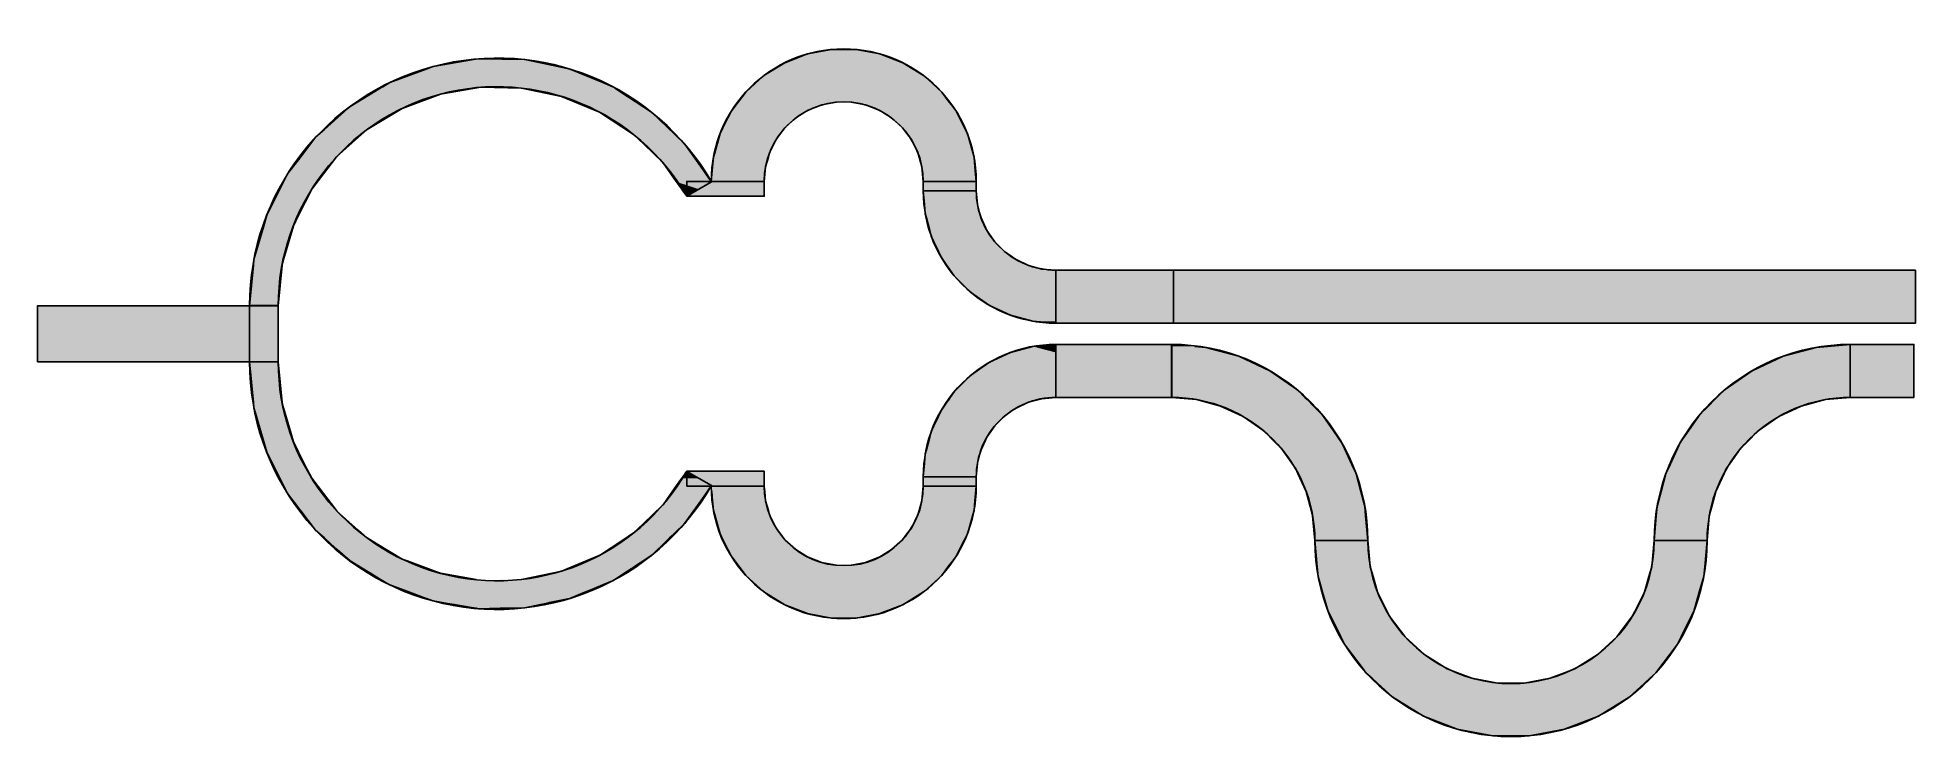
# Model space of a CAD drawing. Extents: x 5 to 22.7, y 3.2 to 9.9.
import ezdxf

# ---------------------------------------------------------------- set-up
doc = ezdxf.new("R2010")
doc.units = 0
doc.layers.get('0').update_dxf_attribs({"linetype": 'CONTINUOUS'})
doc.layers.add('COND', color=3, linetype='CONTINUOUS')

# ---------------------------------------------------------------- blocks, each defined once
blk = doc.blocks.new('DIVIDER_CIRCLE_END_3_0_5_7')
at = {"layer": 'COND'}
blk.add_lwpolyline([(0, 0.135), (-0.0001, 0.135), (-0.0001, -0.135), (0, -0.135, 0.767327), (1.1675, 4.2222), (1.1674, 4.2222), (1.0324, 3.9884), (1.0325, 3.9883, -0.767327)], format="xyb", close=True, dxfattribs=at)
blk = doc.blocks.new('DIVIDER_CIRCLE_END_3_0_5_6')
at = {"layer": 'COND'}
blk.add_lwpolyline([(0, 0.25), (-0.0001, 0.25), (-0.0001, -0.25), (0, -0.25, 1), (0, 2.25), (-0.0001, 2.25), (-0.0001, 1.75), (0, 1.75, -1)], format="xyb", close=True, dxfattribs=at)
blk = doc.blocks.new('DIVIDER_CIRCLE_END_3_0_5_5')
at = {"layer": 'COND'}
blk.add_lwpolyline([(0, 0.135), (-0.0001, 0.135), (-0.0001, -0.135), (0, -0.135, 0.767327), (1.1675, 4.2222), (1.1674, 4.2222), (1.0324, 3.9884), (1.0325, 3.9883, -0.767327)], format="xyb", close=True, dxfattribs=at)
blk = doc.blocks.new('DIVIDER_CIRCLE_END_3_0_5_4')
at = {"layer": 'COND'}
blk.add_lwpolyline([(0, 0.25), (-0.0001, 0.25), (-0.0001, -0.25), (0, -0.25, 0.4142136), (1.25, 1), (1.25, 1.0001), (0.75, 1.0001), (0.75, 1, -0.4142136)], format="xyb", close=True, dxfattribs=at)
blk = doc.blocks.new('DIVIDER_CIRCLE_END_3_0_5_3')
at = {"layer": 'COND'}
blk.add_lwpolyline([(0, 0.25), (-0.0001, 0.25), (-0.0001, -0.25), (0, -0.25, 1), (0, 2.25), (-0.0001, 2.25), (-0.0001, 1.75), (0, 1.75, -1)], format="xyb", close=True, dxfattribs=at)
blk = doc.blocks.new('DIVIDER_CIRCLE_END_3_0_5_2')
at = {"layer": 'COND'}
blk.add_lwpolyline([(0, 0.25), (-0.0001, 0.25), (-0.0001, -0.25), (0, -0.25, 0.4142136), (1.25, 1), (1.25, 1.0001), (0.75, 1.0001), (0.75, 1, -0.4142136)], format="xyb", close=True, dxfattribs=at)
blk = doc.blocks.new('DIVIDER_CIRCLE_END_3_0_5_1')
at = {"layer": 'COND'}
blk.add_lwpolyline([(0, 0.25), (-0.0001, 0.25), (-0.0001, -0.25), (0, -0.25, 0.4142136), (1.85, 1.6), (1.85, 1.6001), (1.35, 1.6001), (1.35, 1.6, -0.4142136)], format="xyb", close=True, dxfattribs=at)
blk = doc.blocks.new('DIVIDER_CIRCLE_END_3_0_5_0')
at = {"layer": 'COND'}
blk.add_lwpolyline([(0, 0.25), (-0.0001, 0.25), (-0.0001, -0.25), (0, -0.25, 1), (0, 3.45), (-0.0001, 3.45), (-0.0001, 2.95), (0, 2.95, -1)], format="xyb", close=True, dxfattribs=at)
blk = doc.blocks.new('DIVIDER_CIRCLE_END_3_0_5_A')
at = {"layer": 'COND'}
blk.add_lwpolyline([(0, 0.25), (-0.0001, 0.25), (-0.0001, -0.25), (0, -0.25, 0.4142136), (1.85, 1.6), (1.85, 1.6001), (1.35, 1.6001), (1.35, 1.6, -0.4142136)], format="xyb", close=True, dxfattribs=at)
blk = doc.blocks.new('*U10')
at = {"linetype": 'CONTINUOUS'}
for p, q in [((12.225, 9.702), (12.452, 9.744)), ((12.452, 9.744), (12.682, 9.744)), ((12.682, 9.744), (12.683, 9.744)), ((12.683, 9.744), (12.909, 9.702)), ((8.628, 9.559), (8.694, 9.583)), ((8.694, 9.583), (9.075, 9.648)), ((9.075, 9.648), (9.123, 9.656)), ((9.123, 9.656), (9.559, 9.648)), ((9.559, 9.648), (9.87, 9.583)), ((9.87, 9.583), (9.986, 9.559)), ((11.814, 9.497), (12.01, 9.619)), ((12.01, 9.619), (12.225, 9.702)), ((12.01, 9.619), (12.01, 9.619)), ((12.225, 9.702), (12.225, 9.702)), ((12.909, 9.702), (12.909, 9.702)), ((12.909, 9.702), (13.124, 9.619)), ((13.124, 9.619), (13.124, 9.619)), ((13.124, 9.619), (13.32, 9.497)), ((8.211, 9.387), (8.219, 9.392)), ((8.219, 9.392), (8.285, 9.431)), ((8.285, 9.431), (8.628, 9.559)), ((9.986, 9.559), (10.294, 9.431)), ((10.294, 9.431), (10.389, 9.392)), ((10.389, 9.392), (10.397, 9.387)), ((11.643, 9.342), (11.814, 9.497)), ((11.814, 9.497), (11.814, 9.497)), ((13.32, 9.497), (13.321, 9.497)), ((13.321, 9.497), (13.491, 9.342)), ((7.911, 9.206), (8.104, 9.322)), ((8.104, 9.322), (8.211, 9.387)), ((8.763, 9.322), (8.451, 9.206)), ((9.144, 9.387), (8.763, 9.322)), ((9.529, 9.38), (9.144, 9.387)), ((9.906, 9.301), (9.529, 9.38)), ((10.263, 9.153), (9.906, 9.301)), ((10.397, 9.387), (10.408, 9.38)), ((10.408, 9.38), (10.528, 9.301)), ((10.528, 9.301), (10.754, 9.153)), ((11.514, 9.171), (11.552, 9.221)), ((11.552, 9.221), (11.571, 9.246)), ((11.571, 9.246), (11.643, 9.342)), ((11.571, 9.246), (11.571, 9.246)), ((11.643, 9.342), (11.643, 9.342)), ((12.362, 9.221), (12.233, 9.171)), ((12.498, 9.246), (12.362, 9.221)), ((12.772, 9.221), (12.636, 9.246)), ((12.901, 9.171), (12.772, 9.221)), ((13.491, 9.342), (13.491, 9.342)), ((13.491, 9.342), (13.563, 9.246)), ((13.563, 9.246), (13.563, 9.246)), ((13.563, 9.246), (13.582, 9.221)), ((13.582, 9.221), (13.62, 9.171)), ((7.668, 8.989), (7.891, 9.188)), ((7.891, 9.188), (7.911, 9.206)), ((8.402, 9.188), (8.072, 8.989)), ((8.451, 9.206), (8.402, 9.188)), ((10.263, 9.153), (10.263, 9.153)), ((10.585, 8.942), (10.263, 9.153)), ((10.754, 9.153), (10.754, 9.153)), ((10.754, 9.153), (10.973, 8.942)), ((11.428, 9.005), (11.475, 9.098)), ((11.475, 9.098), (11.504, 9.158)), ((11.504, 9.158), (11.514, 9.171)), ((12.115, 9.098), (12.013, 9.005)), ((12.211, 9.158), (12.115, 9.098)), ((12.233, 9.171), (12.211, 9.158)), ((12.923, 9.158), (12.901, 9.171)), ((13.019, 9.098), (12.923, 9.158)), ((13.121, 9.005), (13.019, 9.098)), ((13.62, 9.171), (13.63, 9.158)), ((13.63, 9.158), (13.66, 9.098)), ((13.66, 9.098), (13.706, 9.005)), ((7.445, 8.732), (7.586, 8.916)), ((7.586, 8.916), (7.668, 8.989)), ((7.99, 8.916), (7.784, 8.732)), ((8.072, 8.989), (7.99, 8.916)), ((10.68, 8.851), (10.585, 8.942)), ((10.973, 8.942), (11.068, 8.851)), ((11.35, 8.77), (11.385, 8.894)), ((11.385, 8.894), (11.402, 8.951)), ((11.402, 8.951), (11.428, 9.005)), ((11.929, 8.894), (11.868, 8.77)), ((11.972, 8.951), (11.929, 8.894)), ((12.013, 9.005), (11.972, 8.951)), ((13.162, 8.951), (13.121, 9.005)), ((13.205, 8.894), (13.162, 8.951)), ((13.267, 8.771), (13.205, 8.894)), ((13.706, 9.005), (13.733, 8.951)), ((13.733, 8.951), (13.749, 8.894)), ((13.749, 8.894), (13.784, 8.771)), ((7.321, 8.57), (7.445, 8.732)), ((7.784, 8.732), (7.66, 8.57)), ((10.863, 8.674), (10.68, 8.851)), ((11.068, 8.851), (11.193, 8.674)), ((11.33, 8.637), (11.338, 8.729)), ((11.338, 8.729), (11.35, 8.77)), ((11.856, 8.729), (11.83, 8.637)), ((11.868, 8.77), (11.856, 8.729)), ((13.278, 8.729), (13.267, 8.771)), ((13.304, 8.637), (13.278, 8.729)), ((13.784, 8.771), (13.796, 8.729)), ((13.796, 8.729), (13.804, 8.637)), ((7.248, 8.426), (7.321, 8.57)), ((7.66, 8.57), (7.549, 8.426)), ((10.987, 8.5), (10.863, 8.674)), ((11.193, 8.674), (11.317, 8.5)), ((11.317, 8.5), (11.33, 8.637)), ((11.83, 8.637), (11.817, 8.5)), ((13.317, 8.5), (13.304, 8.637)), ((13.804, 8.637), (13.817, 8.5)), ((7.124, 8.181), (7.248, 8.426)), ((7.549, 8.426), (7.425, 8.181)), ((10.99, 8.495), (10.987, 8.5)), ((10.99, 8.495), (10.99, 8.495)), ((10.99, 8.495), (10.99, 8.495)), ((10.99, 8.495), (10.99, 8.495)), ((11.039, 8.426), (10.99, 8.495)), ((11.049, 8.412), (11.039, 8.426)), ((11.049, 8.412), (11.049, 8.412)), ((11.086, 8.36), (11.049, 8.412)), ((11.086, 8.36), (11.086, 8.36)), ((11.176, 8.412), (11.176, 8.412)), ((11.176, 8.412), (11.176, 8.412)), ((11.201, 8.426), (11.32, 8.495)), ((11.32, 8.495), (11.201, 8.426)), ((11.32, 8.495), (11.32, 8.495)), ((11.32, 8.495), (11.32, 8.495)), ((11.817, 8.5), (11.817, 8.495)), ((11.817, 8.495), (11.817, 8.495)), ((11.817, 8.495), (11.817, 8.426)), ((11.817, 8.426), (11.817, 8.412)), ((11.817, 8.412), (11.817, 8.412)), ((11.817, 8.412), (11.817, 8.36)), ((11.817, 8.36), (11.817, 8.36)), ((13.317, 8.5), (13.317, 8.5)), ((13.317, 8.412), (13.317, 8.5)), ((13.317, 8.412), (13.317, 8.412)), ((13.329, 8.282), (13.317, 8.412)), ((13.817, 8.5), (13.817, 8.5)), ((13.817, 8.5), (13.817, 8.412)), ((13.817, 8.412), (13.817, 8.412)), ((13.817, 8.412), (13.829, 8.282)), ((7.096, 8.082), (7.124, 8.181)), ((7.425, 8.181), (7.376, 8.082)), ((13.336, 8.195), (13.329, 8.282)), ((13.347, 8.155), (13.336, 8.195)), ((13.379, 8.037), (13.347, 8.155)), ((13.829, 8.282), (13.852, 8.195)), ((13.852, 8.195), (13.862, 8.155)), ((13.862, 8.155), (13.918, 8.037)), ((7.004, 7.762), (7.096, 8.082)), ((7.376, 8.082), (7.283, 7.762)), ((13.393, 7.984), (13.379, 8.037)), ((13.418, 7.93), (13.393, 7.984)), ((13.918, 8.037), (13.954, 7.984)), ((13.954, 7.984), (13.993, 7.93)), ((13.461, 7.837), (13.418, 7.93)), ((13.485, 7.787), (13.461, 7.837)), ((13.993, 7.93), (14.085, 7.837)), ((14.085, 7.837), (14.157, 7.787)), ((6.963, 7.327), (6.999, 7.711)), ((6.999, 7.711), (7.004, 7.762)), ((7.269, 7.711), (7.233, 7.327)), ((7.283, 7.762), (7.269, 7.711)), ((13.502, 7.762), (13.485, 7.787)), ((13.541, 7.707), (13.502, 7.762)), ((13.564, 7.673), (13.541, 7.707)), ((13.572, 7.662), (13.564, 7.673)), ((13.61, 7.608), (13.572, 7.662)), ((14.157, 7.787), (14.192, 7.762)), ((14.192, 7.762), (14.311, 7.707)), ((14.311, 7.707), (14.437, 7.673)), ((14.437, 7.673), (14.567, 7.662)), ((14.567, 7.662), (14.567, 7.608)), ((14.567, 7.162), (14.567, 7.662)), ((15.676, 7.162), (15.676, 7.662)), ((15.676, 7.662), (15.676, 7.162)), ((22.676, 7.662), (22.676, 7.162)), ((13.764, 7.454), (13.61, 7.608)), ((13.942, 7.329), (13.764, 7.454)), ((14.567, 7.608), (14.567, 7.454)), ((14.567, 7.454), (14.567, 7.329)), ((4.963, 7.237), (4.963, 7.327)), ((7.233, 7.327), (7.233, 7.237)), ((14.14, 7.237), (13.942, 7.329)), ((14.567, 7.329), (14.567, 7.237)), ((4.963, 6.85), (4.963, 7.237)), ((6.963, 6.85), (6.963, 7.237)), ((6.963, 7.237), (6.963, 6.85)), ((7.233, 7.237), (7.233, 6.85)), ((14.35, 7.181), (14.14, 7.237)), ((14.567, 7.162), (14.35, 7.181)), ((14.567, 7.237), (14.567, 7.181)), ((14.567, 7.181), (14.567, 7.162)), ((14.14, 6.886), (14.35, 6.943)), ((14.35, 6.943), (14.567, 6.962)), ((14.567, 6.943), (14.567, 6.962)), ((14.567, 6.962), (14.567, 6.943)), ((14.567, 6.943), (14.567, 6.886)), ((14.567, 6.462), (14.567, 6.943)), ((15.66, 6.943), (15.66, 6.962)), ((15.66, 6.934), (15.66, 6.943)), ((15.66, 6.943), (15.66, 6.462)), ((15.66, 6.85), (15.66, 6.934)), ((15.878, 6.943), (15.982, 6.934)), ((15.982, 6.934), (16.293, 6.85)), ((21.428, 6.85), (21.739, 6.934)), ((21.739, 6.934), (22.061, 6.962)), ((22.061, 6.962), (22.061, 6.934)), ((22.061, 6.462), (22.061, 6.962)), ((22.061, 6.934), (22.061, 6.85)), ((22.661, 6.962), (22.661, 6.462)), ((4.963, 6.797), (4.963, 6.85)), ((6.963, 6.797), (6.963, 6.797)), ((6.963, 6.797), (6.963, 6.797)), ((6.963, 6.797), (6.963, 6.797)), ((6.963, 6.797), (6.963, 6.797)), ((6.975, 6.669), (6.963, 6.797)), ((6.963, 6.797), (6.975, 6.669)), ((6.999, 6.413), (6.963, 6.797)), ((7.233, 6.85), (7.233, 6.797)), ((7.233, 6.797), (7.233, 6.797)), ((7.233, 6.797), (7.233, 6.797)), ((7.233, 6.797), (7.269, 6.413)), ((13.764, 6.669), (13.942, 6.794)), ((13.942, 6.794), (14.14, 6.886)), ((14.567, 6.886), (14.567, 6.794)), ((14.567, 6.794), (14.567, 6.669)), ((15.66, 6.714), (15.66, 6.85)), ((16.293, 6.85), (16.586, 6.714)), ((21.136, 6.714), (21.428, 6.85)), ((22.061, 6.85), (22.061, 6.714)), ((6.975, 6.669), (6.984, 6.572)), ((6.984, 6.572), (6.975, 6.669)), ((6.984, 6.572), (6.988, 6.529)), ((6.988, 6.529), (6.984, 6.572)), ((13.61, 6.515), (13.764, 6.669)), ((14.567, 6.669), (14.567, 6.515)), ((15.66, 6.529), (15.66, 6.714)), ((16.586, 6.714), (16.85, 6.529)), ((20.871, 6.529), (21.136, 6.714)), ((22.061, 6.714), (22.061, 6.529)), ((7.004, 6.364), (6.988, 6.529)), ((6.988, 6.529), (7.004, 6.364)), ((7.004, 6.364), (6.999, 6.413)), ((7.269, 6.413), (7.283, 6.364)), ((13.502, 6.361), (13.541, 6.417)), ((13.541, 6.417), (13.564, 6.45)), ((13.564, 6.45), (13.572, 6.462)), ((13.572, 6.462), (13.61, 6.515)), ((14.311, 6.417), (14.192, 6.361)), ((14.437, 6.45), (14.311, 6.417)), ((14.567, 6.462), (14.437, 6.45)), ((14.567, 6.515), (14.567, 6.462)), ((15.66, 6.462), (15.66, 6.529)), ((15.895, 6.441), (15.66, 6.462)), ((16.122, 6.38), (15.895, 6.441)), ((16.293, 6.301), (16.122, 6.38)), ((16.85, 6.529), (16.917, 6.462)), ((16.917, 6.462), (16.937, 6.441)), ((16.937, 6.441), (16.998, 6.38)), ((16.998, 6.38), (17.078, 6.301)), ((20.643, 6.301), (20.723, 6.38)), ((20.723, 6.38), (20.784, 6.441)), ((20.784, 6.441), (20.804, 6.462)), ((20.804, 6.462), (20.871, 6.529)), ((21.599, 6.38), (21.428, 6.301)), ((21.826, 6.441), (21.599, 6.38)), ((22.061, 6.462), (21.826, 6.441)), ((22.061, 6.529), (22.061, 6.462)), ((7.004, 6.363), (7.004, 6.364)), ((7.004, 6.363), (7.004, 6.363)), ((7.004, 6.363), (7.004, 6.363)), ((7.027, 6.281), (7.004, 6.363)), ((7.004, 6.363), (7.027, 6.281)), ((7.044, 6.224), (7.004, 6.363)), ((7.027, 6.281), (7.044, 6.224)), ((7.044, 6.224), (7.027, 6.281)), ((7.044, 6.224), (7.044, 6.224)), ((7.044, 6.224), (7.044, 6.224)), ((7.052, 6.194), (7.044, 6.224)), ((7.283, 6.364), (7.283, 6.363)), ((7.283, 6.363), (7.324, 6.224)), ((7.324, 6.224), (7.332, 6.194)), ((13.418, 6.194), (13.461, 6.286)), ((13.461, 6.286), (13.485, 6.337)), ((13.485, 6.337), (13.502, 6.361)), ((14.085, 6.286), (13.993, 6.194)), ((14.157, 6.337), (14.085, 6.286)), ((14.192, 6.361), (14.157, 6.337)), ((16.336, 6.281), (16.293, 6.301)), ((16.528, 6.146), (16.336, 6.281)), ((17.078, 6.301), (17.092, 6.281)), ((17.092, 6.281), (17.186, 6.146)), ((20.535, 6.146), (20.629, 6.281)), ((20.629, 6.281), (20.643, 6.301)), ((21.386, 6.281), (21.193, 6.146)), ((21.428, 6.301), (21.386, 6.281)), ((7.066, 6.146), (7.052, 6.194)), ((7.052, 6.194), (7.066, 6.146)), ((7.096, 6.043), (7.052, 6.194)), ((7.066, 6.146), (7.066, 6.146)), ((7.066, 6.146), (7.066, 6.146)), ((7.066, 6.146), (7.066, 6.146)), ((7.066, 6.146), (7.066, 6.146)), ((7.066, 6.146), (7.068, 6.139)), ((7.068, 6.139), (7.066, 6.146)), ((7.124, 5.945), (7.068, 6.139)), ((7.068, 6.139), (7.124, 5.945)), ((7.124, 5.945), (7.096, 6.043)), ((7.332, 6.194), (7.376, 6.043)), ((7.376, 6.043), (7.425, 5.945)), ((13.347, 5.968), (13.378, 6.087)), ((13.378, 6.087), (13.393, 6.139)), ((13.393, 6.139), (13.418, 6.194)), ((13.918, 6.087), (13.862, 5.968)), ((13.954, 6.139), (13.918, 6.087)), ((13.993, 6.194), (13.954, 6.139)), ((16.637, 6.037), (16.528, 6.146)), ((16.695, 5.98), (16.637, 6.037)), ((17.186, 6.146), (17.263, 6.037)), ((17.263, 6.037), (17.289, 5.98)), ((20.432, 5.98), (20.458, 6.037)), ((20.458, 6.037), (20.535, 6.146)), ((21.084, 6.037), (21.026, 5.98)), ((21.193, 6.146), (21.084, 6.037)), ((7.124, 5.945), (7.124, 5.945)), ((7.124, 5.945), (7.124, 5.944)), ((7.124, 5.944), (7.124, 5.945)), ((7.203, 5.789), (7.124, 5.945)), ((7.176, 5.842), (7.124, 5.944)), ((7.124, 5.944), (7.176, 5.842)), ((7.425, 5.945), (7.425, 5.945)), ((7.425, 5.945), (7.504, 5.789)), ((13.329, 5.842), (13.336, 5.929)), ((13.336, 5.929), (13.347, 5.968)), ((13.852, 5.929), (13.829, 5.842)), ((13.862, 5.968), (13.852, 5.929)), ((16.83, 5.787), (16.695, 5.98)), ((17.289, 5.98), (17.379, 5.787)), ((20.342, 5.787), (20.432, 5.98)), ((21.026, 5.98), (20.891, 5.787)), ((7.176, 5.842), (7.203, 5.789)), ((7.203, 5.789), (7.176, 5.842)), ((7.203, 5.789), (7.203, 5.789)), ((7.225, 5.744), (7.203, 5.789)), ((7.203, 5.789), (7.225, 5.744)), ((7.248, 5.699), (7.203, 5.789)), ((7.225, 5.744), (7.226, 5.742)), ((7.226, 5.742), (7.225, 5.744)), ((7.226, 5.742), (7.242, 5.712)), ((7.242, 5.712), (7.226, 5.742)), ((7.32, 5.556), (7.242, 5.712)), ((7.242, 5.712), (7.32, 5.556)), ((7.32, 5.556), (7.248, 5.699)), ((7.504, 5.789), (7.504, 5.789)), ((7.504, 5.789), (7.549, 5.699)), ((7.549, 5.699), (7.659, 5.556)), ((10.99, 5.63), (11.039, 5.699)), ((11.039, 5.699), (11.049, 5.712)), ((11.049, 5.712), (11.07, 5.742)), ((11.07, 5.742), (11.072, 5.745)), ((11.072, 5.745), (11.086, 5.765)), ((11.086, 5.765), (11.086, 5.765)), ((11.126, 5.742), (11.122, 5.745)), ((11.122, 5.745), (11.126, 5.742)), ((11.817, 5.765), (11.817, 5.765)), ((11.817, 5.765), (11.817, 5.745)), ((11.817, 5.745), (11.817, 5.742)), ((11.817, 5.742), (11.817, 5.712)), ((11.817, 5.712), (11.817, 5.699)), ((11.817, 5.699), (11.817, 5.63)), ((13.317, 5.712), (13.329, 5.842)), ((13.317, 5.625), (13.317, 5.712)), ((13.829, 5.842), (13.817, 5.712)), ((13.817, 5.712), (13.817, 5.625)), ((16.849, 5.745), (16.83, 5.787)), ((16.929, 5.574), (16.849, 5.745)), ((17.379, 5.787), (17.399, 5.745)), ((17.399, 5.745), (17.445, 5.574)), ((20.276, 5.573), (20.322, 5.744)), ((20.322, 5.744), (20.342, 5.787)), ((20.872, 5.744), (20.792, 5.573)), ((20.891, 5.787), (20.872, 5.744)), ((7.321, 5.556), (7.32, 5.556)), ((7.321, 5.556), (7.321, 5.555)), ((7.321, 5.555), (7.321, 5.556)), ((7.434, 5.407), (7.321, 5.556)), ((7.414, 5.433), (7.321, 5.555)), ((7.321, 5.555), (7.414, 5.433)), ((7.659, 5.556), (7.659, 5.556)), ((7.659, 5.556), (7.773, 5.407)), ((10.863, 5.45), (10.99, 5.63)), ((10.99, 5.63), (10.99, 5.63)), ((11.188, 5.443), (11.281, 5.574)), ((11.281, 5.574), (11.188, 5.443)), ((11.32, 5.63), (11.193, 5.45)), ((11.281, 5.574), (11.317, 5.625)), ((11.317, 5.625), (11.317, 5.625)), ((11.317, 5.625), (11.317, 5.625)), ((11.317, 5.625), (11.317, 5.625)), ((11.317, 5.625), (11.317, 5.625)), ((11.328, 5.625), (11.32, 5.63)), ((11.33, 5.487), (11.322, 5.574)), ((11.817, 5.63), (11.817, 5.63)), ((11.817, 5.63), (11.817, 5.625)), ((11.817, 5.625), (11.817, 5.625)), ((11.817, 5.625), (11.817, 5.625)), ((11.817, 5.625), (11.822, 5.574)), ((11.822, 5.574), (11.83, 5.487)), ((13.304, 5.487), (13.317, 5.625)), ((13.817, 5.625), (13.804, 5.487)), ((16.967, 5.433), (16.929, 5.574)), ((17.445, 5.574), (17.482, 5.433)), ((20.239, 5.433), (20.276, 5.573)), ((20.792, 5.573), (20.754, 5.433)), ((7.414, 5.433), (7.434, 5.407)), ((7.434, 5.407), (7.414, 5.433)), ((7.434, 5.407), (7.434, 5.407)), ((7.434, 5.407), (7.434, 5.407)), ((7.443, 5.396), (7.434, 5.407)), ((7.445, 5.393), (7.443, 5.396)), ((7.445, 5.393), (7.443, 5.396)), ((7.443, 5.396), (7.445, 5.393)), ((7.445, 5.393), (7.459, 5.375)), ((7.459, 5.375), (7.445, 5.393)), ((7.585, 5.21), (7.445, 5.393)), ((7.459, 5.375), (7.475, 5.354)), ((7.475, 5.354), (7.459, 5.375)), ((7.585, 5.21), (7.475, 5.354)), ((7.475, 5.354), (7.585, 5.21)), ((7.773, 5.407), (7.782, 5.396)), ((7.782, 5.396), (7.784, 5.393)), ((7.784, 5.393), (7.988, 5.21)), ((10.678, 5.273), (10.856, 5.443)), ((10.856, 5.443), (10.863, 5.45)), ((10.856, 5.443), (10.856, 5.443)), ((11.188, 5.443), (11.066, 5.273)), ((11.067, 5.274), (11.18, 5.433)), ((11.18, 5.433), (11.068, 5.274)), ((11.188, 5.443), (11.18, 5.433)), ((11.18, 5.433), (11.188, 5.443)), ((11.193, 5.45), (11.188, 5.443)), ((11.188, 5.443), (11.188, 5.443)), ((11.338, 5.396), (11.33, 5.487)), ((11.35, 5.354), (11.338, 5.396)), ((11.385, 5.23), (11.35, 5.354)), ((11.83, 5.487), (11.856, 5.396)), ((11.856, 5.396), (11.868, 5.354)), ((11.868, 5.354), (11.93, 5.23)), ((13.205, 5.23), (13.267, 5.354)), ((13.267, 5.354), (13.278, 5.396)), ((13.278, 5.396), (13.304, 5.487)), ((13.784, 5.354), (13.749, 5.23)), ((13.796, 5.396), (13.784, 5.354)), ((13.804, 5.487), (13.796, 5.396)), ((16.99, 5.346), (16.967, 5.433)), ((17.011, 5.112), (16.99, 5.346)), ((17.482, 5.433), (17.49, 5.346)), ((17.49, 5.346), (17.511, 5.112)), ((20.211, 5.112), (20.231, 5.346)), ((20.231, 5.346), (20.239, 5.433)), ((20.731, 5.346), (20.711, 5.112)), ((20.754, 5.433), (20.731, 5.346)), ((7.586, 5.21), (7.585, 5.21)), ((7.586, 5.21), (7.586, 5.209)), ((7.586, 5.209), (7.586, 5.21)), ((7.668, 5.136), (7.586, 5.21)), ((7.695, 5.112), (7.586, 5.209)), ((7.586, 5.209), (7.695, 5.112)), ((7.988, 5.21), (7.989, 5.21)), ((7.989, 5.21), (8.072, 5.136)), ((10.482, 5.115), (10.585, 5.183)), ((10.585, 5.183), (10.678, 5.273)), ((10.973, 5.183), (10.903, 5.115)), ((10.96, 5.17), (10.924, 5.136)), ((10.924, 5.136), (10.96, 5.17)), ((10.964, 5.174), (10.96, 5.17)), ((10.96, 5.17), (10.964, 5.174)), ((10.964, 5.174), (11.065, 5.271)), ((11.065, 5.271), (10.964, 5.174)), ((11.066, 5.273), (10.973, 5.183)), ((11.065, 5.271), (11.066, 5.273)), ((11.066, 5.273), (11.065, 5.271)), ((11.068, 5.274), (11.066, 5.273)), ((11.066, 5.273), (11.067, 5.274)), ((11.402, 5.174), (11.385, 5.23)), ((11.428, 5.12), (11.402, 5.174)), ((11.93, 5.23), (11.972, 5.174)), ((11.972, 5.174), (12.013, 5.12)), ((13.121, 5.12), (13.162, 5.174)), ((13.162, 5.174), (13.205, 5.23)), ((13.733, 5.174), (13.706, 5.12)), ((13.749, 5.23), (13.733, 5.174)), ((7.73, 5.081), (7.668, 5.136)), ((7.695, 5.112), (7.73, 5.081)), ((7.73, 5.081), (7.695, 5.112)), ((7.73, 5.081), (7.73, 5.081)), ((7.73, 5.081), (7.756, 5.057)), ((7.756, 5.057), (7.73, 5.081)), ((7.891, 4.937), (7.73, 5.081)), ((7.756, 5.057), (7.79, 5.027)), ((7.79, 5.027), (7.756, 5.057)), ((7.91, 4.92), (7.79, 5.027)), ((7.79, 5.027), (7.91, 4.92)), ((8.072, 5.136), (8.163, 5.081)), ((8.163, 5.081), (8.163, 5.081)), ((8.163, 5.081), (8.402, 4.937)), ((9.959, 4.846), (10.26, 4.97)), ((10.26, 4.97), (10.263, 4.972)), ((10.263, 4.972), (10.482, 5.115)), ((10.482, 5.115), (10.482, 5.115)), ((10.752, 4.97), (10.562, 4.846)), ((10.611, 4.878), (10.75, 4.969)), ((10.75, 4.969), (10.611, 4.878)), ((10.75, 4.969), (10.752, 4.97)), ((10.752, 4.97), (10.75, 4.969)), ((10.754, 4.972), (10.752, 4.97)), ((10.752, 4.97), (10.753, 4.972)), ((10.753, 4.972), (10.752, 4.97)), ((10.903, 5.115), (10.753, 4.972)), ((10.753, 4.972), (10.899, 5.112)), ((10.753, 4.972), (10.753, 4.972)), ((10.899, 5.112), (10.754, 4.972)), ((10.754, 4.972), (10.754, 4.972)), ((10.903, 5.115), (10.899, 5.112)), ((10.899, 5.112), (10.903, 5.115)), ((10.903, 5.115), (10.924, 5.136)), ((10.924, 5.136), (10.903, 5.115)), ((10.903, 5.115), (10.903, 5.115)), ((11.475, 5.027), (11.428, 5.12)), ((11.504, 4.967), (11.475, 5.027)), ((11.514, 4.954), (11.504, 4.967)), ((12.013, 5.12), (12.115, 5.027)), ((12.115, 5.027), (12.211, 4.967)), ((12.211, 4.967), (12.233, 4.954)), ((12.902, 4.954), (12.923, 4.967)), ((12.923, 4.967), (13.019, 5.027)), ((13.019, 5.027), (13.121, 5.12)), ((13.63, 4.967), (13.62, 4.954)), ((13.66, 5.027), (13.63, 4.967)), ((13.706, 5.12), (13.66, 5.027)), ((17.011, 5.112), (17.011, 5.112)), ((17.011, 5.112), (17.011, 5.112)), ((17.034, 4.864), (17.011, 5.112)), ((17.511, 5.112), (17.511, 5.112)), ((17.511, 5.112), (17.511, 5.112)), ((17.511, 5.112), (17.534, 4.864)), ((20.188, 4.864), (20.211, 5.112)), ((20.711, 5.112), (20.688, 4.864)), ((7.91, 4.92), (7.891, 4.937)), ((7.911, 4.919), (7.91, 4.92)), ((7.911, 4.919), (7.912, 4.919)), ((7.911, 4.919), (7.911, 4.919)), ((8.068, 4.824), (7.911, 4.919)), ((8.08, 4.817), (7.911, 4.919)), ((7.912, 4.919), (8.068, 4.824)), ((8.068, 4.824), (8.08, 4.817)), ((8.08, 4.817), (8.068, 4.824)), ((8.08, 4.817), (8.08, 4.817)), ((8.08, 4.817), (8.08, 4.817)), ((8.104, 4.803), (8.08, 4.817)), ((8.104, 4.803), (8.107, 4.8)), ((8.107, 4.8), (8.104, 4.803)), ((8.199, 4.745), (8.104, 4.803)), ((8.107, 4.8), (8.136, 4.783)), ((8.136, 4.783), (8.107, 4.8)), ((8.283, 4.695), (8.136, 4.783)), ((8.136, 4.783), (8.283, 4.695)), ((8.402, 4.937), (8.448, 4.92)), ((8.448, 4.92), (8.449, 4.919)), ((8.449, 4.919), (8.725, 4.817)), ((8.725, 4.817), (8.763, 4.803)), ((8.763, 4.803), (9.101, 4.745)), ((9.529, 4.745), (9.907, 4.824)), ((9.907, 4.824), (9.959, 4.846)), ((9.959, 4.846), (9.959, 4.846)), ((10.388, 4.733), (10.528, 4.824)), ((10.528, 4.824), (10.389, 4.733)), ((10.528, 4.824), (10.407, 4.745)), ((10.562, 4.846), (10.528, 4.824)), ((10.528, 4.824), (10.562, 4.846)), ((10.562, 4.846), (10.528, 4.824)), ((10.562, 4.846), (10.589, 4.864)), ((10.589, 4.864), (10.562, 4.846)), ((10.562, 4.846), (10.562, 4.846)), ((10.604, 4.874), (10.589, 4.864)), ((10.589, 4.864), (10.604, 4.874)), ((10.611, 4.878), (10.604, 4.874)), ((10.604, 4.874), (10.611, 4.878)), ((11.552, 4.904), (11.514, 4.954)), ((11.571, 4.878), (11.552, 4.904)), ((11.571, 4.878), (11.571, 4.878)), ((11.643, 4.783), (11.571, 4.878)), ((11.643, 4.783), (11.643, 4.783)), ((11.814, 4.628), (11.643, 4.783)), ((12.233, 4.954), (12.362, 4.904)), ((12.362, 4.904), (12.498, 4.878)), ((12.636, 4.878), (12.772, 4.904)), ((12.772, 4.904), (12.902, 4.954)), ((13.491, 4.783), (13.321, 4.628)), ((13.563, 4.878), (13.491, 4.783)), ((13.491, 4.783), (13.491, 4.783)), ((13.582, 4.904), (13.563, 4.878)), ((13.563, 4.878), (13.563, 4.878)), ((13.62, 4.954), (13.582, 4.904)), ((17.042, 4.772), (17.034, 4.864)), ((17.534, 4.864), (17.56, 4.772)), ((20.161, 4.772), (20.188, 4.864)), ((20.688, 4.864), (20.679, 4.772)), ((8.211, 4.738), (8.199, 4.745)), ((8.221, 4.732), (8.211, 4.738)), ((8.283, 4.695), (8.221, 4.732)), ((8.284, 4.694), (8.283, 4.695)), ((8.284, 4.694), (8.285, 4.694)), ((8.285, 4.694), (8.284, 4.694)), ((8.376, 4.66), (8.284, 4.694)), ((8.472, 4.624), (8.285, 4.694)), ((8.285, 4.694), (8.472, 4.624)), ((8.416, 4.645), (8.376, 4.66)), ((8.472, 4.624), (8.416, 4.645)), ((8.472, 4.624), (8.472, 4.624)), ((8.472, 4.624), (8.472, 4.624)), ((8.472, 4.624), (8.472, 4.624)), ((8.472, 4.624), (8.501, 4.613)), ((8.501, 4.613), (8.472, 4.624)), ((8.472, 4.624), (8.472, 4.624)), ((8.472, 4.624), (8.472, 4.624)), ((8.629, 4.566), (8.472, 4.624)), ((8.501, 4.613), (8.628, 4.566)), ((8.628, 4.566), (8.501, 4.613)), ((10.126, 4.624), (9.984, 4.566)), ((9.985, 4.566), (10.135, 4.628)), ((10.135, 4.628), (9.986, 4.566)), ((10.176, 4.645), (10.126, 4.624)), ((10.126, 4.624), (10.126, 4.624)), ((10.176, 4.645), (10.135, 4.628)), ((10.135, 4.628), (10.176, 4.645)), ((10.213, 4.66), (10.176, 4.645)), ((10.176, 4.645), (10.176, 4.645)), ((10.176, 4.645), (10.176, 4.645)), ((10.295, 4.694), (10.213, 4.66)), ((10.213, 4.66), (10.295, 4.694)), ((10.295, 4.694), (10.213, 4.66)), ((10.295, 4.694), (10.385, 4.731)), ((10.385, 4.731), (10.295, 4.694)), ((10.296, 4.695), (10.295, 4.694)), ((10.387, 4.732), (10.296, 4.695)), ((10.385, 4.731), (10.387, 4.732)), ((10.387, 4.732), (10.385, 4.731)), ((10.396, 4.738), (10.387, 4.732)), ((10.389, 4.733), (10.387, 4.732)), ((10.387, 4.732), (10.388, 4.733)), ((10.407, 4.745), (10.396, 4.738)), ((11.814, 4.628), (11.814, 4.628)), ((12.01, 4.506), (11.814, 4.628)), ((13.32, 4.628), (13.124, 4.506)), ((13.321, 4.628), (13.32, 4.628)), ((17.084, 4.624), (17.042, 4.772)), ((17.136, 4.443), (17.084, 4.624)), ((17.56, 4.772), (17.602, 4.624)), ((17.602, 4.624), (17.692, 4.443)), ((20.03, 4.443), (20.119, 4.624)), ((20.119, 4.624), (20.161, 4.772)), ((20.637, 4.624), (20.586, 4.443)), ((20.679, 4.772), (20.637, 4.624)), ((8.691, 4.543), (8.628, 4.566)), ((8.628, 4.566), (8.691, 4.543)), ((8.631, 4.565), (8.629, 4.566)), ((8.692, 4.542), (8.631, 4.565)), ((8.692, 4.542), (8.691, 4.543)), ((8.691, 4.543), (8.692, 4.542)), ((8.692, 4.542), (8.695, 4.542)), ((8.694, 4.542), (8.692, 4.542)), ((8.83, 4.519), (8.692, 4.542)), ((8.829, 4.519), (8.694, 4.542)), ((8.695, 4.542), (8.83, 4.519)), ((8.893, 4.508), (8.829, 4.519)), ((8.83, 4.519), (8.893, 4.508)), ((8.83, 4.519), (8.83, 4.519)), ((8.893, 4.508), (8.83, 4.519)), ((8.893, 4.508), (8.893, 4.508)), ((8.903, 4.506), (8.893, 4.508)), ((8.893, 4.508), (8.903, 4.506)), ((9.076, 4.477), (8.893, 4.508)), ((8.903, 4.506), (8.922, 4.503)), ((8.922, 4.503), (8.903, 4.506)), ((8.922, 4.503), (9.074, 4.477)), ((9.074, 4.477), (8.922, 4.503)), ((9.12, 4.469), (9.074, 4.477)), ((9.074, 4.477), (9.12, 4.469)), ((9.078, 4.477), (9.076, 4.477)), ((9.098, 4.473), (9.078, 4.477)), ((9.101, 4.473), (9.098, 4.473)), ((9.122, 4.469), (9.101, 4.473)), ((9.12, 4.469), (9.12, 4.469)), ((9.327, 4.473), (9.122, 4.469)), ((9.122, 4.469), (9.327, 4.473)), ((9.123, 4.469), (9.122, 4.469)), ((9.135, 4.469), (9.123, 4.469)), ((9.137, 4.469), (9.135, 4.469)), ((9.327, 4.473), (9.137, 4.469)), ((9.358, 4.473), (9.327, 4.473)), ((9.539, 4.477), (9.356, 4.473)), ((9.556, 4.477), (9.358, 4.473)), ((9.358, 4.473), (9.556, 4.477)), ((9.558, 4.477), (9.556, 4.477)), ((9.558, 4.477), (9.708, 4.508)), ((9.708, 4.508), (9.558, 4.477)), ((9.559, 4.477), (9.558, 4.477)), ((9.558, 4.477), (9.558, 4.477)), ((9.708, 4.508), (9.559, 4.477)), ((9.76, 4.519), (9.708, 4.508)), ((9.708, 4.508), (9.76, 4.519)), ((9.76, 4.519), (9.708, 4.508)), ((9.708, 4.508), (9.708, 4.508)), ((9.872, 4.542), (9.76, 4.519)), ((9.793, 4.526), (9.76, 4.519)), ((9.76, 4.519), (9.793, 4.526)), ((9.76, 4.519), (9.76, 4.519)), ((9.871, 4.542), (9.793, 4.526)), ((9.793, 4.526), (9.871, 4.542)), ((9.871, 4.542), (9.983, 4.565)), ((9.983, 4.565), (9.871, 4.542)), ((9.981, 4.565), (9.872, 4.542)), ((9.984, 4.566), (9.983, 4.565)), ((9.986, 4.566), (9.984, 4.566)), ((9.984, 4.566), (9.985, 4.566)), ((12.01, 4.506), (12.01, 4.506)), ((12.225, 4.423), (12.01, 4.506)), ((13.124, 4.506), (12.909, 4.423)), ((13.124, 4.506), (13.124, 4.506)), ((17.157, 4.401), (17.136, 4.443)), ((17.692, 4.443), (17.713, 4.401)), ((20.008, 4.401), (20.03, 4.443)), ((20.586, 4.443), (20.565, 4.401)), ((12.225, 4.423), (12.225, 4.423)), ((12.452, 4.381), (12.225, 4.423)), ((12.683, 4.381), (12.452, 4.381)), ((12.452, 4.381), (12.452, 4.381)), ((12.909, 4.423), (12.683, 4.381)), ((12.909, 4.423), (12.909, 4.423)), ((17.256, 4.202), (17.157, 4.401)), ((17.713, 4.401), (17.863, 4.202)), ((19.858, 4.202), (20.008, 4.401)), ((20.565, 4.401), (20.466, 4.202)), ((17.288, 4.138), (17.256, 4.202)), ((17.366, 4.034), (17.288, 4.138)), ((17.863, 4.202), (17.934, 4.138)), ((17.934, 4.138), (18.047, 4.034)), ((19.674, 4.034), (19.788, 4.138)), ((19.788, 4.138), (19.858, 4.202)), ((20.434, 4.138), (20.355, 4.034)), ((20.466, 4.202), (20.434, 4.138)), ((17.465, 3.903), (17.366, 4.034)), ((17.493, 3.865), (17.465, 3.903)), ((18.047, 4.034), (18.259, 3.903)), ((18.259, 3.903), (18.357, 3.865)), ((19.365, 3.865), (19.462, 3.903)), ((19.462, 3.903), (19.674, 4.034)), ((20.256, 3.903), (20.228, 3.865)), ((20.355, 4.034), (20.256, 3.903)), ((17.551, 3.813), (17.493, 3.865)), ((17.601, 3.767), (17.551, 3.813)), ((17.746, 3.635), (17.601, 3.767)), ((18.357, 3.865), (18.491, 3.813)), ((18.491, 3.813), (18.736, 3.767)), ((18.736, 3.767), (18.985, 3.767)), ((18.985, 3.767), (19.23, 3.813)), ((19.23, 3.813), (19.365, 3.865)), ((20.12, 3.767), (19.976, 3.635)), ((20.171, 3.813), (20.12, 3.767)), ((20.12, 3.767), (20.12, 3.767)), ((20.228, 3.865), (20.171, 3.813)), ((17.746, 3.635), (17.746, 3.635)), ((18.036, 3.456), (17.746, 3.635)), ((19.975, 3.635), (19.685, 3.456)), ((19.976, 3.635), (19.975, 3.635)), ((18.036, 3.456), (18.036, 3.456)), ((18.354, 3.332), (18.036, 3.456)), ((19.685, 3.456), (19.367, 3.332)), ((19.685, 3.456), (19.685, 3.456)), ((18.354, 3.332), (18.354, 3.332)), ((18.69, 3.269), (18.354, 3.332)), ((19.031, 3.269), (18.69, 3.269)), ((18.69, 3.269), (18.69, 3.269)), ((19.367, 3.332), (19.031, 3.269)), ((19.367, 3.332), (19.367, 3.332))]:
    blk.add_line(p, q, dxfattribs=at)
at = {"linetype": 'CONTINUOUS', "extrusion": (0, 0, -1)}
for points in [[(-12.452, 9.744), (-12.909, 9.702), (-12.225, 9.702)], [(-12.682, 9.744), (-12.683, 9.744), (-12.452, 9.744)], [(-12.452, 9.744), (-12.683, 9.744), (-12.909, 9.702)], [(-8.694, 9.583), (-9.986, 9.559), (-8.628, 9.559)], [(-9.075, 9.648), (-9.87, 9.583), (-8.694, 9.583)], [(-8.694, 9.583), (-9.87, 9.583), (-9.986, 9.559)], [(-9.123, 9.656), (-9.559, 9.648), (-9.075, 9.648)], [(-9.075, 9.648), (-9.559, 9.648), (-9.87, 9.583)], [(-12.01, 9.619), (-13.32, 9.497), (-11.814, 9.497)], [(-12.225, 9.702), (-13.124, 9.619), (-12.01, 9.619)], [(-12.01, 9.619), (-13.124, 9.619), (-12.01, 9.619)], [(-12.01, 9.619), (-13.124, 9.619), (-13.124, 9.619)], [(-12.01, 9.619), (-13.124, 9.619), (-13.32, 9.497)], [(-12.225, 9.702), (-12.909, 9.702), (-12.225, 9.702)], [(-12.225, 9.702), (-12.909, 9.702), (-12.909, 9.702)], [(-12.225, 9.702), (-12.909, 9.702), (-13.124, 9.619)], [(-8.219, 9.392), (-10.397, 9.387), (-8.211, 9.387)], [(-8.285, 9.431), (-10.389, 9.392), (-8.219, 9.392)], [(-8.219, 9.392), (-10.389, 9.392), (-10.397, 9.387)], [(-8.628, 9.559), (-10.294, 9.431), (-8.285, 9.431)], [(-8.285, 9.431), (-10.294, 9.431), (-10.389, 9.392)], [(-8.628, 9.559), (-9.986, 9.559), (-10.294, 9.431)], [(-11.814, 9.497), (-13.491, 9.342), (-11.643, 9.342)], [(-11.814, 9.497), (-13.321, 9.497), (-11.814, 9.497)], [(-11.814, 9.497), (-13.32, 9.497), (-13.321, 9.497)], [(-11.814, 9.497), (-13.321, 9.497), (-13.491, 9.342)], [(-8.104, 9.322), (-8.451, 9.206), (-7.911, 9.206)], [(-8.211, 9.387), (-8.763, 9.322), (-8.104, 9.322)], [(-8.104, 9.322), (-8.763, 9.322), (-8.451, 9.206)], [(-8.211, 9.387), (-9.144, 9.387), (-8.763, 9.322)], [(-9.144, 9.387), (-10.408, 9.38), (-9.529, 9.38)], [(-9.144, 9.387), (-10.397, 9.387), (-10.408, 9.38)], [(-9.529, 9.38), (-10.528, 9.301), (-9.906, 9.301)], [(-9.529, 9.38), (-10.408, 9.38), (-10.528, 9.301)], [(-9.906, 9.301), (-10.754, 9.153), (-10.263, 9.153)], [(-9.906, 9.301), (-10.528, 9.301), (-10.754, 9.153)], [(-11.552, 9.221), (-12.233, 9.171), (-11.514, 9.171)], [(-11.571, 9.246), (-12.362, 9.221), (-11.552, 9.221)], [(-11.552, 9.221), (-12.362, 9.221), (-12.233, 9.171)], [(-11.643, 9.342), (-13.563, 9.246), (-11.571, 9.246)], [(-11.571, 9.246), (-12.498, 9.246), (-11.571, 9.246)], [(-11.571, 9.246), (-12.636, 9.246), (-12.498, 9.246)], [(-11.571, 9.246), (-12.498, 9.246), (-12.362, 9.221)], [(-11.643, 9.342), (-13.491, 9.342), (-11.643, 9.342)], [(-11.643, 9.342), (-13.491, 9.342), (-13.491, 9.342)], [(-11.643, 9.342), (-13.491, 9.342), (-13.563, 9.246)], [(-12.636, 9.246), (-13.563, 9.246), (-12.636, 9.246)], [(-12.636, 9.246), (-13.563, 9.246), (-13.563, 9.246)], [(-12.636, 9.246), (-13.582, 9.221), (-12.772, 9.221)], [(-12.636, 9.246), (-13.563, 9.246), (-13.582, 9.221)], [(-12.772, 9.221), (-13.62, 9.171), (-12.901, 9.171)], [(-12.772, 9.221), (-13.582, 9.221), (-13.62, 9.171)], [(-7.891, 9.188), (-8.072, 8.989), (-7.668, 8.989)], [(-7.911, 9.206), (-8.402, 9.188), (-7.891, 9.188)], [(-7.891, 9.188), (-8.402, 9.188), (-8.072, 8.989)], [(-7.911, 9.206), (-8.451, 9.206), (-8.402, 9.188)], [(-10.263, 9.153), (-10.754, 9.153), (-10.263, 9.153)], [(-10.263, 9.153), (-10.754, 9.153), (-10.754, 9.153)], [(-10.263, 9.153), (-10.973, 8.942), (-10.585, 8.942)], [(-10.263, 9.153), (-10.754, 9.153), (-10.973, 8.942)], [(-11.475, 9.098), (-12.013, 9.005), (-11.428, 9.005)], [(-11.504, 9.158), (-12.115, 9.098), (-11.475, 9.098)], [(-11.475, 9.098), (-12.115, 9.098), (-12.013, 9.005)], [(-11.514, 9.171), (-12.211, 9.158), (-11.504, 9.158)], [(-11.504, 9.158), (-12.211, 9.158), (-12.115, 9.098)], [(-11.514, 9.171), (-12.233, 9.171), (-12.211, 9.158)], [(-12.901, 9.171), (-13.63, 9.158), (-12.923, 9.158)], [(-12.901, 9.171), (-13.62, 9.171), (-13.63, 9.158)], [(-12.923, 9.158), (-13.66, 9.098), (-13.019, 9.098)], [(-12.923, 9.158), (-13.63, 9.158), (-13.66, 9.098)], [(-13.019, 9.098), (-13.706, 9.005), (-13.121, 9.005)], [(-13.019, 9.098), (-13.66, 9.098), (-13.706, 9.005)], [(-7.586, 8.916), (-7.784, 8.732), (-7.445, 8.732)], [(-7.668, 8.989), (-7.99, 8.916), (-7.586, 8.916)], [(-7.586, 8.916), (-7.99, 8.916), (-7.784, 8.732)], [(-7.668, 8.989), (-8.072, 8.989), (-7.99, 8.916)], [(-10.585, 8.942), (-11.068, 8.851), (-10.68, 8.851)], [(-10.585, 8.942), (-10.973, 8.942), (-11.068, 8.851)], [(-11.385, 8.894), (-11.868, 8.77), (-11.35, 8.77)], [(-11.402, 8.951), (-11.929, 8.894), (-11.385, 8.894)], [(-11.385, 8.894), (-11.929, 8.894), (-11.868, 8.77)], [(-11.428, 9.005), (-11.972, 8.951), (-11.402, 8.951)], [(-11.402, 8.951), (-11.972, 8.951), (-11.929, 8.894)], [(-11.428, 9.005), (-12.013, 9.005), (-11.972, 8.951)], [(-13.121, 9.005), (-13.733, 8.951), (-13.162, 8.951)], [(-13.121, 9.005), (-13.706, 9.005), (-13.733, 8.951)], [(-13.162, 8.951), (-13.749, 8.894), (-13.205, 8.894)], [(-13.162, 8.951), (-13.733, 8.951), (-13.749, 8.894)], [(-13.205, 8.894), (-13.784, 8.771), (-13.267, 8.771)], [(-13.205, 8.894), (-13.749, 8.894), (-13.784, 8.771)], [(-7.445, 8.732), (-7.66, 8.57), (-7.321, 8.57)], [(-7.445, 8.732), (-7.784, 8.732), (-7.66, 8.57)], [(-10.68, 8.851), (-11.193, 8.674), (-10.863, 8.674)], [(-10.68, 8.851), (-11.068, 8.851), (-11.193, 8.674)], [(-11.338, 8.729), (-11.83, 8.637), (-11.33, 8.637)], [(-11.35, 8.77), (-11.856, 8.729), (-11.338, 8.729)], [(-11.338, 8.729), (-11.856, 8.729), (-11.83, 8.637)], [(-11.35, 8.77), (-11.868, 8.77), (-11.856, 8.729)], [(-13.267, 8.771), (-13.796, 8.729), (-13.278, 8.729)], [(-13.267, 8.771), (-13.784, 8.771), (-13.796, 8.729)], [(-13.278, 8.729), (-13.804, 8.637), (-13.304, 8.637)], [(-13.278, 8.729), (-13.796, 8.729), (-13.804, 8.637)], [(-7.321, 8.57), (-7.549, 8.426), (-7.248, 8.426)], [(-7.321, 8.57), (-7.66, 8.57), (-7.549, 8.426)], [(-10.863, 8.674), (-11.317, 8.5), (-10.987, 8.5)], [(-10.863, 8.674), (-11.193, 8.674), (-11.317, 8.5)], [(-11.33, 8.637), (-11.817, 8.5), (-11.317, 8.5)], [(-11.33, 8.637), (-11.83, 8.637), (-11.817, 8.5)], [(-13.304, 8.637), (-13.817, 8.5), (-13.317, 8.5)], [(-13.304, 8.637), (-13.804, 8.637), (-13.817, 8.5)], [(-7.248, 8.426), (-7.425, 8.181), (-7.124, 8.181)], [(-7.248, 8.426), (-7.549, 8.426), (-7.425, 8.181)], [(-10.987, 8.5), (-11.32, 8.495), (-10.99, 8.495)], [(-10.987, 8.5), (-11.317, 8.5), (-11.32, 8.495)], [(-10.99, 8.495), (-11.32, 8.495), (-10.99, 8.495)], [(-10.99, 8.495), (-11.32, 8.495), (-11.32, 8.495)], [(-10.99, 8.495), (-11.32, 8.495), (-10.99, 8.495)], [(-10.99, 8.495), (-11.32, 8.495), (-11.32, 8.495)], [(-10.99, 8.495), (-11.32, 8.495), (-10.99, 8.495)], [(-10.99, 8.495), (-11.32, 8.495), (-11.32, 8.495)], [(-10.99, 8.495), (-11.201, 8.426), (-11.039, 8.426)], [(-10.99, 8.495), (-11.32, 8.495), (-11.201, 8.426)], [(-11.039, 8.426), (-11.176, 8.412), (-11.049, 8.412)], [(-11.039, 8.426), (-11.201, 8.426), (-11.176, 8.412)], [(-11.049, 8.412), (-11.176, 8.412), (-11.049, 8.412)], [(-11.049, 8.412), (-11.176, 8.412), (-11.176, 8.412)], [(-11.049, 8.412), (-11.086, 8.36), (-11.086, 8.36)], [(-11.049, 8.412), (-11.176, 8.412), (-11.086, 8.36)], [(-11.176, 8.412), (-11.817, 8.36), (-11.086, 8.36)], [(-11.086, 8.36), (-11.086, 8.36), (-11.086, 8.36)], [(-11.086, 8.36), (-11.817, 8.36), (-11.086, 8.36)], [(-11.086, 8.36), (-11.817, 8.36), (-11.817, 8.36)], [(-11.201, 8.426), (-11.817, 8.412), (-11.176, 8.412)], [(-11.176, 8.412), (-11.817, 8.412), (-11.176, 8.412)], [(-11.176, 8.412), (-11.817, 8.412), (-11.817, 8.412)], [(-11.176, 8.412), (-11.817, 8.412), (-11.817, 8.36)], [(-11.32, 8.495), (-11.817, 8.426), (-11.201, 8.426)], [(-11.201, 8.426), (-11.817, 8.426), (-11.817, 8.412)], [(-11.317, 8.5), (-11.817, 8.495), (-11.32, 8.495)], [(-11.317, 8.5), (-11.817, 8.5), (-11.817, 8.495)], [(-11.32, 8.495), (-11.817, 8.495), (-11.32, 8.495)], [(-11.32, 8.495), (-11.817, 8.495), (-11.817, 8.495)], [(-11.32, 8.495), (-11.817, 8.495), (-11.817, 8.426)], [(-13.317, 8.5), (-13.817, 8.5), (-13.317, 8.5)], [(-13.317, 8.5), (-13.817, 8.5), (-13.817, 8.5)], [(-13.317, 8.5), (-13.817, 8.412), (-13.317, 8.412)], [(-13.317, 8.5), (-13.817, 8.5), (-13.817, 8.412)], [(-13.317, 8.412), (-13.817, 8.412), (-13.317, 8.412)], [(-13.317, 8.412), (-13.817, 8.412), (-13.817, 8.412)], [(-13.317, 8.412), (-13.829, 8.282), (-13.329, 8.282)], [(-13.317, 8.412), (-13.817, 8.412), (-13.829, 8.282)], [(-7.124, 8.181), (-7.376, 8.082), (-7.096, 8.082)], [(-7.124, 8.181), (-7.425, 8.181), (-7.376, 8.082)], [(-13.329, 8.282), (-13.852, 8.195), (-13.336, 8.195)], [(-13.329, 8.282), (-13.829, 8.282), (-13.852, 8.195)], [(-13.336, 8.195), (-13.862, 8.155), (-13.347, 8.155)], [(-13.336, 8.195), (-13.852, 8.195), (-13.862, 8.155)], [(-13.347, 8.155), (-13.918, 8.037), (-13.379, 8.037)], [(-13.347, 8.155), (-13.862, 8.155), (-13.918, 8.037)], [(-7.096, 8.082), (-7.283, 7.762), (-7.004, 7.762)], [(-7.096, 8.082), (-7.376, 8.082), (-7.283, 7.762)], [(-13.379, 8.037), (-13.954, 7.984), (-13.393, 7.984)], [(-13.379, 8.037), (-13.918, 8.037), (-13.954, 7.984)], [(-13.393, 7.984), (-13.993, 7.93), (-13.418, 7.93)], [(-13.393, 7.984), (-13.954, 7.984), (-13.993, 7.93)], [(-13.418, 7.93), (-14.085, 7.837), (-13.461, 7.837)], [(-13.418, 7.93), (-13.993, 7.93), (-14.085, 7.837)], [(-13.461, 7.837), (-14.157, 7.787), (-13.485, 7.787)], [(-13.461, 7.837), (-14.085, 7.837), (-14.157, 7.787)], [(-6.999, 7.711), (-7.233, 7.327), (-6.963, 7.327)], [(-7.004, 7.762), (-7.269, 7.711), (-6.999, 7.711)], [(-6.999, 7.711), (-7.269, 7.711), (-7.233, 7.327)], [(-7.004, 7.762), (-7.283, 7.762), (-7.269, 7.711)], [(-13.485, 7.787), (-14.192, 7.762), (-13.502, 7.762)], [(-13.485, 7.787), (-14.157, 7.787), (-14.192, 7.762)], [(-13.502, 7.762), (-14.311, 7.707), (-13.541, 7.707)], [(-13.502, 7.762), (-14.192, 7.762), (-14.311, 7.707)], [(-13.541, 7.707), (-14.437, 7.673), (-13.564, 7.673)], [(-13.541, 7.707), (-14.311, 7.707), (-14.437, 7.673)], [(-13.564, 7.673), (-14.567, 7.662), (-13.572, 7.662)], [(-13.564, 7.673), (-14.437, 7.673), (-14.567, 7.662)], [(-13.572, 7.662), (-14.567, 7.608), (-13.61, 7.608)], [(-13.572, 7.662), (-14.567, 7.662), (-14.567, 7.608)], [(-14.567, 7.662), (-15.676, 7.162), (-14.567, 7.162)], [(-14.567, 7.662), (-15.676, 7.662), (-15.676, 7.162)], [(-15.676, 7.662), (-22.676, 7.162), (-15.676, 7.162)], [(-15.676, 7.662), (-22.676, 7.662), (-22.676, 7.162)], [(-13.61, 7.608), (-14.567, 7.454), (-13.764, 7.454)], [(-13.61, 7.608), (-14.567, 7.608), (-14.567, 7.454)], [(-13.764, 7.454), (-14.567, 7.329), (-13.942, 7.329)], [(-13.764, 7.454), (-14.567, 7.454), (-14.567, 7.329)], [(-4.963, 7.327), (-6.963, 7.237), (-4.963, 7.237)], [(-4.963, 7.327), (-6.963, 7.327), (-6.963, 7.237)], [(-6.963, 7.327), (-7.233, 7.237), (-6.963, 7.237)], [(-6.963, 7.327), (-7.233, 7.327), (-7.233, 7.237)], [(-13.942, 7.329), (-14.567, 7.237), (-14.14, 7.237)], [(-13.942, 7.329), (-14.567, 7.329), (-14.567, 7.237)], [(-4.963, 7.237), (-6.963, 6.85), (-4.963, 6.85)], [(-4.963, 7.237), (-6.963, 7.237), (-6.963, 6.85)], [(-6.963, 7.237), (-7.233, 6.85), (-6.963, 6.85)], [(-6.963, 7.237), (-7.233, 7.237), (-7.233, 6.85)], [(-14.14, 7.237), (-14.567, 7.181), (-14.35, 7.181)], [(-14.14, 7.237), (-14.567, 7.237), (-14.567, 7.181)], [(-14.35, 7.181), (-14.567, 7.181), (-14.567, 7.162)], [(-14.35, 6.943), (-14.567, 6.886), (-14.14, 6.886)], [(-14.567, 6.962), (-14.567, 6.943), (-14.35, 6.943)], [(-14.35, 6.943), (-14.567, 6.943), (-14.567, 6.886)], [(-14.567, 6.962), (-15.66, 6.943), (-14.567, 6.943)], [(-14.567, 6.962), (-15.66, 6.962), (-15.66, 6.943)], [(-14.567, 6.962), (-14.567, 6.962), (-14.567, 6.943)], [(-14.567, 6.943), (-15.66, 6.462), (-14.567, 6.462)], [(-14.567, 6.943), (-15.66, 6.943), (-15.66, 6.462)], [(-15.66, 6.962), (-15.878, 6.943), (-15.66, 6.943)], [(-15.66, 6.943), (-15.982, 6.934), (-15.66, 6.934)], [(-15.66, 6.943), (-15.878, 6.943), (-15.982, 6.934)], [(-15.66, 6.934), (-16.293, 6.85), (-15.66, 6.85)], [(-15.66, 6.934), (-15.982, 6.934), (-16.293, 6.85)], [(-21.739, 6.934), (-22.061, 6.85), (-21.428, 6.85)], [(-22.061, 6.962), (-22.061, 6.934), (-21.739, 6.934)], [(-21.739, 6.934), (-22.061, 6.934), (-22.061, 6.85)], [(-22.061, 6.962), (-22.061, 6.962), (-22.061, 6.934)], [(-22.061, 6.962), (-22.661, 6.462), (-22.061, 6.462)], [(-22.061, 6.962), (-22.661, 6.962), (-22.661, 6.462)], [(-4.963, 6.85), (-6.963, 6.797), (-4.963, 6.797)], [(-4.963, 6.85), (-6.963, 6.85), (-6.963, 6.797)], [(-6.963, 6.85), (-7.233, 6.797), (-6.963, 6.797)], [(-6.963, 6.85), (-7.233, 6.85), (-7.233, 6.797)], [(-6.963, 6.797), (-6.963, 6.797), (-6.963, 6.797)], [(-6.963, 6.797), (-7.233, 6.797), (-6.963, 6.797)], [(-6.963, 6.797), (-7.233, 6.797), (-7.233, 6.797)], [(-6.963, 6.797), (-7.233, 6.797), (-6.963, 6.797)], [(-6.963, 6.797), (-7.233, 6.797), (-7.233, 6.797)], [(-6.963, 6.797), (-6.975, 6.669), (-6.975, 6.669)], [(-6.963, 6.797), (-6.963, 6.797), (-6.975, 6.669)], [(-6.963, 6.797), (-7.269, 6.413), (-6.999, 6.413)], [(-6.963, 6.797), (-7.233, 6.797), (-7.269, 6.413)], [(-13.942, 6.794), (-14.567, 6.669), (-13.764, 6.669)], [(-14.14, 6.886), (-14.567, 6.794), (-13.942, 6.794)], [(-13.942, 6.794), (-14.567, 6.794), (-14.567, 6.669)], [(-14.14, 6.886), (-14.567, 6.886), (-14.567, 6.794)], [(-15.66, 6.85), (-16.586, 6.714), (-15.66, 6.714)], [(-15.66, 6.85), (-16.293, 6.85), (-16.586, 6.714)], [(-21.428, 6.85), (-22.061, 6.714), (-21.136, 6.714)], [(-21.428, 6.85), (-22.061, 6.85), (-22.061, 6.714)], [(-6.975, 6.669), (-6.975, 6.669), (-6.984, 6.572)], [(-6.984, 6.572), (-6.988, 6.529), (-6.988, 6.529)], [(-13.764, 6.669), (-14.567, 6.515), (-13.61, 6.515)], [(-13.764, 6.669), (-14.567, 6.669), (-14.567, 6.515)], [(-15.66, 6.714), (-16.85, 6.529), (-15.66, 6.529)], [(-15.66, 6.714), (-16.586, 6.714), (-16.85, 6.529)], [(-21.136, 6.714), (-22.061, 6.529), (-20.871, 6.529)], [(-21.136, 6.714), (-22.061, 6.714), (-22.061, 6.529)], [(-6.988, 6.529), (-7.004, 6.364), (-7.004, 6.364)], [(-6.988, 6.529), (-6.988, 6.529), (-7.004, 6.364)], [(-6.999, 6.413), (-7.283, 6.364), (-7.004, 6.364)], [(-6.999, 6.413), (-7.269, 6.413), (-7.283, 6.364)], [(-13.541, 6.417), (-14.192, 6.361), (-13.502, 6.361)], [(-13.564, 6.45), (-14.311, 6.417), (-13.541, 6.417)], [(-13.541, 6.417), (-14.311, 6.417), (-14.192, 6.361)], [(-13.572, 6.462), (-14.437, 6.45), (-13.564, 6.45)], [(-13.564, 6.45), (-14.437, 6.45), (-14.311, 6.417)], [(-13.61, 6.515), (-14.567, 6.462), (-13.572, 6.462)], [(-13.572, 6.462), (-14.567, 6.462), (-14.437, 6.45)], [(-13.61, 6.515), (-14.567, 6.515), (-14.567, 6.462)], [(-15.66, 6.529), (-16.917, 6.462), (-15.66, 6.462)], [(-15.66, 6.529), (-16.85, 6.529), (-16.917, 6.462)], [(-15.66, 6.462), (-16.937, 6.441), (-15.895, 6.441)], [(-15.66, 6.462), (-16.917, 6.462), (-16.937, 6.441)], [(-15.895, 6.441), (-16.998, 6.38), (-16.122, 6.38)], [(-15.895, 6.441), (-16.937, 6.441), (-16.998, 6.38)], [(-16.122, 6.38), (-17.078, 6.301), (-16.293, 6.301)], [(-16.122, 6.38), (-16.998, 6.38), (-17.078, 6.301)], [(-20.723, 6.38), (-21.428, 6.301), (-20.643, 6.301)], [(-20.784, 6.441), (-21.599, 6.38), (-20.723, 6.38)], [(-20.723, 6.38), (-21.599, 6.38), (-21.428, 6.301)], [(-20.804, 6.462), (-21.826, 6.441), (-20.784, 6.441)], [(-20.784, 6.441), (-21.826, 6.441), (-21.599, 6.38)], [(-20.871, 6.529), (-22.061, 6.462), (-20.804, 6.462)], [(-20.804, 6.462), (-22.061, 6.462), (-21.826, 6.441)], [(-20.871, 6.529), (-22.061, 6.529), (-22.061, 6.462)], [(-7.004, 6.364), (-7.283, 6.363), (-7.004, 6.363)], [(-7.004, 6.364), (-7.283, 6.364), (-7.283, 6.363)], [(-7.004, 6.364), (-7.004, 6.363), (-7.004, 6.363)], [(-7.004, 6.364), (-7.004, 6.364), (-7.004, 6.363)], [(-7.004, 6.363), (-7.004, 6.363), (-7.004, 6.363)], [(-7.004, 6.363), (-7.027, 6.281), (-7.027, 6.281)], [(-7.004, 6.363), (-7.004, 6.363), (-7.027, 6.281)], [(-7.004, 6.363), (-7.324, 6.224), (-7.044, 6.224)], [(-7.004, 6.363), (-7.283, 6.363), (-7.324, 6.224)], [(-7.027, 6.281), (-7.027, 6.281), (-7.044, 6.224)], [(-7.044, 6.224), (-7.044, 6.224), (-7.044, 6.224)], [(-7.044, 6.224), (-7.332, 6.194), (-7.052, 6.194)], [(-7.044, 6.224), (-7.324, 6.224), (-7.332, 6.194)], [(-7.044, 6.224), (-7.052, 6.194), (-7.052, 6.194)], [(-7.044, 6.224), (-7.044, 6.224), (-7.052, 6.194)], [(-13.461, 6.286), (-13.993, 6.194), (-13.418, 6.194)], [(-13.485, 6.337), (-14.085, 6.286), (-13.461, 6.286)], [(-13.461, 6.286), (-14.085, 6.286), (-13.993, 6.194)], [(-13.502, 6.361), (-14.157, 6.337), (-13.485, 6.337)], [(-13.485, 6.337), (-14.157, 6.337), (-14.085, 6.286)], [(-13.502, 6.361), (-14.192, 6.361), (-14.157, 6.337)], [(-16.293, 6.301), (-17.092, 6.281), (-16.336, 6.281)], [(-16.293, 6.301), (-17.078, 6.301), (-17.092, 6.281)], [(-16.336, 6.281), (-17.186, 6.146), (-16.528, 6.146)], [(-16.336, 6.281), (-17.092, 6.281), (-17.186, 6.146)], [(-20.629, 6.281), (-21.193, 6.146), (-20.535, 6.146)], [(-20.643, 6.301), (-21.386, 6.281), (-20.629, 6.281)], [(-20.629, 6.281), (-21.386, 6.281), (-21.193, 6.146)], [(-20.643, 6.301), (-21.428, 6.301), (-21.386, 6.281)], [(-7.052, 6.194), (-7.066, 6.146), (-7.066, 6.146)], [(-7.052, 6.194), (-7.052, 6.194), (-7.066, 6.146)], [(-7.052, 6.194), (-7.376, 6.043), (-7.096, 6.043)], [(-7.052, 6.194), (-7.332, 6.194), (-7.376, 6.043)], [(-7.066, 6.146), (-7.066, 6.146), (-7.066, 6.146)], [(-7.066, 6.146), (-7.068, 6.139), (-7.068, 6.139)], [(-7.068, 6.139), (-7.124, 5.945), (-7.124, 5.945)], [(-7.068, 6.139), (-7.068, 6.139), (-7.124, 5.945)], [(-7.096, 6.043), (-7.425, 5.945), (-7.124, 5.945)], [(-7.096, 6.043), (-7.376, 6.043), (-7.425, 5.945)], [(-13.378, 6.087), (-13.862, 5.968), (-13.347, 5.968)], [(-13.393, 6.139), (-13.918, 6.087), (-13.378, 6.087)], [(-13.378, 6.087), (-13.918, 6.087), (-13.862, 5.968)], [(-13.418, 6.194), (-13.954, 6.139), (-13.393, 6.139)], [(-13.393, 6.139), (-13.954, 6.139), (-13.918, 6.087)], [(-13.418, 6.194), (-13.993, 6.194), (-13.954, 6.139)], [(-16.528, 6.146), (-17.263, 6.037), (-16.637, 6.037)], [(-16.528, 6.146), (-17.186, 6.146), (-17.263, 6.037)], [(-16.637, 6.037), (-17.289, 5.98), (-16.695, 5.98)], [(-16.637, 6.037), (-17.263, 6.037), (-17.289, 5.98)], [(-20.458, 6.037), (-21.026, 5.98), (-20.432, 5.98)], [(-20.535, 6.146), (-21.084, 6.037), (-20.458, 6.037)], [(-20.458, 6.037), (-21.084, 6.037), (-21.026, 5.98)], [(-20.535, 6.146), (-21.193, 6.146), (-21.084, 6.037)], [(-7.124, 5.945), (-7.425, 5.945), (-7.124, 5.945)], [(-7.124, 5.945), (-7.425, 5.945), (-7.425, 5.945)], [(-7.124, 5.945), (-7.124, 5.945), (-7.124, 5.945)], [(-7.124, 5.945), (-7.124, 5.945), (-7.124, 5.945)], [(-7.124, 5.945), (-7.124, 5.944), (-7.124, 5.944)], [(-7.124, 5.945), (-7.504, 5.789), (-7.203, 5.789)], [(-7.124, 5.945), (-7.425, 5.945), (-7.504, 5.789)], [(-7.124, 5.944), (-7.176, 5.842), (-7.176, 5.842)], [(-7.124, 5.944), (-7.124, 5.944), (-7.176, 5.842)], [(-13.336, 5.929), (-13.829, 5.842), (-13.329, 5.842)], [(-13.347, 5.968), (-13.852, 5.929), (-13.336, 5.929)], [(-13.336, 5.929), (-13.852, 5.929), (-13.829, 5.842)], [(-13.347, 5.968), (-13.862, 5.968), (-13.852, 5.929)], [(-16.695, 5.98), (-17.379, 5.787), (-16.83, 5.787)], [(-16.695, 5.98), (-17.289, 5.98), (-17.379, 5.787)], [(-20.432, 5.98), (-20.891, 5.787), (-20.342, 5.787)], [(-20.432, 5.98), (-21.026, 5.98), (-20.891, 5.787)], [(-7.176, 5.842), (-7.176, 5.842), (-7.203, 5.789)], [(-7.203, 5.789), (-7.203, 5.789), (-7.203, 5.789)], [(-7.203, 5.789), (-7.504, 5.789), (-7.203, 5.789)], [(-7.203, 5.789), (-7.504, 5.789), (-7.504, 5.789)], [(-7.203, 5.789), (-7.225, 5.744), (-7.225, 5.744)], [(-7.203, 5.789), (-7.203, 5.789), (-7.225, 5.744)], [(-7.203, 5.789), (-7.549, 5.699), (-7.248, 5.699)], [(-7.203, 5.789), (-7.504, 5.789), (-7.549, 5.699)], [(-7.225, 5.744), (-7.225, 5.744), (-7.226, 5.742)], [(-7.226, 5.742), (-7.242, 5.712), (-7.242, 5.712)], [(-7.242, 5.712), (-7.32, 5.556), (-7.32, 5.556)], [(-7.242, 5.712), (-7.242, 5.712), (-7.32, 5.556)], [(-7.248, 5.699), (-7.659, 5.556), (-7.32, 5.556)], [(-7.248, 5.699), (-7.549, 5.699), (-7.659, 5.556)], [(-11.039, 5.699), (-11.32, 5.63), (-10.99, 5.63)], [(-11.049, 5.712), (-11.201, 5.699), (-11.039, 5.699)], [(-11.039, 5.699), (-11.201, 5.699), (-11.32, 5.63)], [(-11.07, 5.742), (-11.178, 5.712), (-11.049, 5.712)], [(-11.049, 5.712), (-11.178, 5.712), (-11.201, 5.699)], [(-11.072, 5.745), (-11.126, 5.742), (-11.07, 5.742)], [(-11.07, 5.742), (-11.126, 5.742), (-11.178, 5.712)], [(-11.086, 5.765), (-11.122, 5.745), (-11.072, 5.745)], [(-11.072, 5.745), (-11.122, 5.745), (-11.126, 5.742)], [(-11.086, 5.765), (-11.086, 5.765), (-11.086, 5.765)], [(-11.086, 5.765), (-11.817, 5.765), (-11.086, 5.765)], [(-11.086, 5.765), (-11.817, 5.765), (-11.817, 5.765)], [(-11.086, 5.765), (-11.817, 5.745), (-11.122, 5.745)], [(-11.086, 5.765), (-11.817, 5.765), (-11.817, 5.745)], [(-11.086, 5.765), (-11.086, 5.765), (-11.122, 5.745)], [(-11.122, 5.745), (-11.817, 5.742), (-11.126, 5.742)], [(-11.122, 5.745), (-11.817, 5.745), (-11.817, 5.742)], [(-11.126, 5.742), (-11.817, 5.712), (-11.178, 5.712)], [(-11.126, 5.742), (-11.817, 5.742), (-11.817, 5.712)], [(-11.178, 5.712), (-11.817, 5.699), (-11.201, 5.699)], [(-11.178, 5.712), (-11.817, 5.712), (-11.817, 5.699)], [(-11.201, 5.699), (-11.817, 5.63), (-11.32, 5.63)], [(-11.201, 5.699), (-11.817, 5.699), (-11.817, 5.63)], [(-13.329, 5.842), (-13.817, 5.712), (-13.317, 5.712)], [(-13.317, 5.712), (-13.817, 5.625), (-13.317, 5.625)], [(-13.317, 5.712), (-13.817, 5.712), (-13.817, 5.625)], [(-13.329, 5.842), (-13.829, 5.842), (-13.817, 5.712)], [(-16.83, 5.787), (-17.399, 5.745), (-16.849, 5.745)], [(-16.83, 5.787), (-17.379, 5.787), (-17.399, 5.745)], [(-16.849, 5.745), (-17.445, 5.574), (-16.929, 5.574)], [(-16.849, 5.745), (-17.399, 5.745), (-17.445, 5.574)], [(-20.322, 5.744), (-20.792, 5.573), (-20.276, 5.573)], [(-20.342, 5.787), (-20.872, 5.744), (-20.322, 5.744)], [(-20.322, 5.744), (-20.872, 5.744), (-20.792, 5.573)], [(-20.342, 5.787), (-20.891, 5.787), (-20.872, 5.744)], [(-7.32, 5.556), (-7.659, 5.556), (-7.321, 5.556)], [(-7.32, 5.556), (-7.659, 5.556), (-7.659, 5.556)], [(-7.32, 5.556), (-7.321, 5.556), (-7.321, 5.556)], [(-7.32, 5.556), (-7.32, 5.556), (-7.321, 5.556)], [(-7.321, 5.556), (-7.321, 5.555), (-7.321, 5.555)], [(-7.321, 5.556), (-7.773, 5.407), (-7.434, 5.407)], [(-7.321, 5.556), (-7.659, 5.556), (-7.773, 5.407)], [(-7.321, 5.555), (-7.414, 5.433), (-7.414, 5.433)], [(-7.321, 5.555), (-7.321, 5.555), (-7.414, 5.433)], [(-10.99, 5.63), (-11.193, 5.45), (-10.863, 5.45)], [(-10.99, 5.63), (-11.32, 5.63), (-10.99, 5.63)], [(-10.99, 5.63), (-11.32, 5.63), (-11.32, 5.63)], [(-10.99, 5.63), (-11.32, 5.63), (-11.193, 5.45)], [(-11.281, 5.574), (-11.188, 5.443), (-11.188, 5.443)], [(-11.281, 5.574), (-11.281, 5.574), (-11.188, 5.443)], [(-11.317, 5.625), (-11.281, 5.574), (-11.281, 5.574)], [(-11.317, 5.625), (-11.317, 5.625), (-11.317, 5.625)], [(-11.317, 5.625), (-11.817, 5.625), (-11.317, 5.625)], [(-11.317, 5.625), (-11.817, 5.625), (-11.817, 5.625)], [(-11.317, 5.625), (-11.317, 5.625), (-11.317, 5.625)], [(-11.317, 5.625), (-11.317, 5.625), (-11.317, 5.625)], [(-11.317, 5.625), (-11.817, 5.625), (-11.317, 5.625)], [(-11.317, 5.625), (-11.817, 5.625), (-11.817, 5.625)], [(-11.317, 5.625), (-11.822, 5.574), (-11.322, 5.574)], [(-11.317, 5.625), (-11.817, 5.625), (-11.822, 5.574)], [(-11.32, 5.63), (-11.817, 5.63), (-11.32, 5.63)], [(-11.32, 5.63), (-11.817, 5.63), (-11.817, 5.63)], [(-11.32, 5.63), (-11.817, 5.625), (-11.328, 5.625)], [(-11.32, 5.63), (-11.817, 5.63), (-11.817, 5.625)], [(-11.322, 5.574), (-11.83, 5.487), (-11.33, 5.487)], [(-11.322, 5.574), (-11.822, 5.574), (-11.83, 5.487)], [(-13.317, 5.625), (-13.804, 5.487), (-13.304, 5.487)], [(-13.317, 5.625), (-13.817, 5.625), (-13.804, 5.487)], [(-16.929, 5.574), (-17.482, 5.433), (-16.967, 5.433)], [(-16.929, 5.574), (-17.445, 5.574), (-17.482, 5.433)], [(-20.276, 5.573), (-20.754, 5.433), (-20.239, 5.433)], [(-20.276, 5.573), (-20.792, 5.573), (-20.754, 5.433)], [(-7.414, 5.433), (-7.414, 5.433), (-7.434, 5.407)], [(-7.434, 5.407), (-7.434, 5.407), (-7.434, 5.407)], [(-7.434, 5.407), (-7.782, 5.396), (-7.443, 5.396)], [(-7.434, 5.407), (-7.773, 5.407), (-7.782, 5.396)], [(-7.434, 5.407), (-7.443, 5.396), (-7.443, 5.396)], [(-7.434, 5.407), (-7.434, 5.407), (-7.443, 5.396)], [(-7.443, 5.396), (-7.784, 5.393), (-7.445, 5.393)], [(-7.443, 5.396), (-7.782, 5.396), (-7.784, 5.393)], [(-7.443, 5.396), (-7.445, 5.393), (-7.445, 5.393)], [(-7.443, 5.396), (-7.443, 5.396), (-7.445, 5.393)], [(-7.445, 5.393), (-7.445, 5.393), (-7.459, 5.375)], [(-7.445, 5.393), (-7.988, 5.21), (-7.585, 5.21)], [(-7.445, 5.393), (-7.784, 5.393), (-7.988, 5.21)], [(-7.459, 5.375), (-7.475, 5.354), (-7.475, 5.354)], [(-7.475, 5.354), (-7.585, 5.21), (-7.585, 5.21)], [(-7.475, 5.354), (-7.475, 5.354), (-7.585, 5.21)], [(-10.856, 5.443), (-11.066, 5.273), (-10.678, 5.273)], [(-10.863, 5.45), (-11.188, 5.443), (-10.856, 5.443)], [(-10.856, 5.443), (-11.188, 5.443), (-10.856, 5.443)], [(-10.856, 5.443), (-11.188, 5.443), (-11.188, 5.443)], [(-10.856, 5.443), (-11.188, 5.443), (-11.066, 5.273)], [(-10.863, 5.45), (-11.193, 5.45), (-11.188, 5.443)], [(-11.18, 5.433), (-11.068, 5.274), (-11.067, 5.274)], [(-11.18, 5.433), (-11.18, 5.433), (-11.068, 5.274)], [(-11.188, 5.443), (-11.18, 5.433), (-11.18, 5.433)], [(-11.188, 5.443), (-11.188, 5.443), (-11.188, 5.443)], [(-11.33, 5.487), (-11.856, 5.396), (-11.338, 5.396)], [(-11.33, 5.487), (-11.83, 5.487), (-11.856, 5.396)], [(-11.338, 5.396), (-11.868, 5.354), (-11.35, 5.354)], [(-11.338, 5.396), (-11.856, 5.396), (-11.868, 5.354)], [(-11.35, 5.354), (-11.93, 5.23), (-11.385, 5.23)], [(-11.35, 5.354), (-11.868, 5.354), (-11.93, 5.23)], [(-13.267, 5.354), (-13.749, 5.23), (-13.205, 5.23)], [(-13.278, 5.396), (-13.784, 5.354), (-13.267, 5.354)], [(-13.267, 5.354), (-13.784, 5.354), (-13.749, 5.23)], [(-13.304, 5.487), (-13.796, 5.396), (-13.278, 5.396)], [(-13.278, 5.396), (-13.796, 5.396), (-13.784, 5.354)], [(-13.304, 5.487), (-13.804, 5.487), (-13.796, 5.396)], [(-16.967, 5.433), (-17.49, 5.346), (-16.99, 5.346)], [(-16.967, 5.433), (-17.482, 5.433), (-17.49, 5.346)], [(-16.99, 5.346), (-17.511, 5.112), (-17.011, 5.112)], [(-16.99, 5.346), (-17.49, 5.346), (-17.511, 5.112)], [(-20.231, 5.346), (-20.711, 5.112), (-20.211, 5.112)], [(-20.239, 5.433), (-20.731, 5.346), (-20.231, 5.346)], [(-20.231, 5.346), (-20.731, 5.346), (-20.711, 5.112)], [(-20.239, 5.433), (-20.754, 5.433), (-20.731, 5.346)], [(-7.585, 5.21), (-7.989, 5.21), (-7.586, 5.21)], [(-7.585, 5.21), (-7.988, 5.21), (-7.989, 5.21)], [(-7.585, 5.21), (-7.586, 5.21), (-7.586, 5.21)], [(-7.585, 5.21), (-7.585, 5.21), (-7.586, 5.21)], [(-7.586, 5.21), (-7.586, 5.209), (-7.586, 5.209)], [(-7.586, 5.21), (-8.072, 5.136), (-7.668, 5.136)], [(-7.586, 5.21), (-7.989, 5.21), (-8.072, 5.136)], [(-7.586, 5.209), (-7.695, 5.112), (-7.695, 5.112)], [(-7.586, 5.209), (-7.586, 5.209), (-7.695, 5.112)], [(-10.585, 5.183), (-10.903, 5.115), (-10.482, 5.115)], [(-10.678, 5.273), (-10.973, 5.183), (-10.585, 5.183)], [(-10.585, 5.183), (-10.973, 5.183), (-10.903, 5.115)], [(-10.678, 5.273), (-11.066, 5.273), (-10.973, 5.183)], [(-10.96, 5.17), (-10.924, 5.136), (-10.924, 5.136)], [(-10.964, 5.174), (-10.964, 5.174), (-10.96, 5.17)], [(-11.065, 5.271), (-10.964, 5.174), (-10.964, 5.174)], [(-11.065, 5.271), (-11.065, 5.271), (-10.964, 5.174)], [(-11.066, 5.273), (-11.065, 5.271), (-11.065, 5.271)], [(-11.066, 5.273), (-11.066, 5.273), (-11.065, 5.271)], [(-11.067, 5.274), (-11.068, 5.274), (-11.066, 5.273)], [(-11.385, 5.23), (-11.972, 5.174), (-11.402, 5.174)], [(-11.385, 5.23), (-11.93, 5.23), (-11.972, 5.174)], [(-11.402, 5.174), (-12.013, 5.12), (-11.428, 5.12)], [(-11.402, 5.174), (-11.972, 5.174), (-12.013, 5.12)], [(-13.162, 5.174), (-13.706, 5.12), (-13.121, 5.12)], [(-13.205, 5.23), (-13.733, 5.174), (-13.162, 5.174)], [(-13.162, 5.174), (-13.733, 5.174), (-13.706, 5.12)], [(-13.205, 5.23), (-13.749, 5.23), (-13.733, 5.174)], [(-7.668, 5.136), (-8.163, 5.081), (-7.73, 5.081)], [(-7.668, 5.136), (-8.072, 5.136), (-8.163, 5.081)], [(-7.695, 5.112), (-7.695, 5.112), (-7.73, 5.081)], [(-7.73, 5.081), (-7.73, 5.081), (-7.73, 5.081)], [(-7.73, 5.081), (-7.73, 5.081), (-7.756, 5.057)], [(-7.73, 5.081), (-8.163, 5.081), (-7.73, 5.081)], [(-7.73, 5.081), (-8.163, 5.081), (-8.163, 5.081)], [(-7.73, 5.081), (-8.402, 4.937), (-7.891, 4.937)], [(-7.73, 5.081), (-8.163, 5.081), (-8.402, 4.937)], [(-7.756, 5.057), (-7.79, 5.027), (-7.79, 5.027)], [(-7.79, 5.027), (-7.91, 4.92), (-7.91, 4.92)], [(-7.79, 5.027), (-7.79, 5.027), (-7.91, 4.92)], [(-10.26, 4.97), (-10.562, 4.846), (-9.959, 4.846)], [(-10.263, 4.972), (-10.752, 4.97), (-10.26, 4.97)], [(-10.26, 4.97), (-10.752, 4.97), (-10.562, 4.846)], [(-10.482, 5.115), (-10.753, 4.972), (-10.263, 4.972)], [(-10.263, 4.972), (-10.753, 4.972), (-10.752, 4.97)], [(-10.482, 5.115), (-10.903, 5.115), (-10.482, 5.115)], [(-10.482, 5.115), (-10.903, 5.115), (-10.903, 5.115)], [(-10.482, 5.115), (-10.903, 5.115), (-10.753, 4.972)], [(-10.75, 4.969), (-10.611, 4.878), (-10.611, 4.878)], [(-10.75, 4.969), (-10.75, 4.969), (-10.611, 4.878)], [(-10.752, 4.97), (-10.75, 4.969), (-10.75, 4.969)], [(-10.752, 4.97), (-10.752, 4.97), (-10.75, 4.969)], [(-10.753, 4.972), (-10.754, 4.972), (-10.752, 4.97)], [(-10.899, 5.112), (-10.754, 4.972), (-10.753, 4.972)], [(-10.753, 4.972), (-10.754, 4.972), (-10.753, 4.972)], [(-10.753, 4.972), (-10.754, 4.972), (-10.754, 4.972)], [(-10.899, 5.112), (-10.899, 5.112), (-10.754, 4.972)], [(-10.903, 5.115), (-10.899, 5.112), (-10.899, 5.112)], [(-10.924, 5.136), (-10.903, 5.115), (-10.903, 5.115)], [(-10.924, 5.136), (-10.924, 5.136), (-10.903, 5.115)], [(-10.903, 5.115), (-10.903, 5.115), (-10.903, 5.115)], [(-11.428, 5.12), (-12.115, 5.027), (-11.475, 5.027)], [(-11.428, 5.12), (-12.013, 5.12), (-12.115, 5.027)], [(-11.475, 5.027), (-12.211, 4.967), (-11.504, 4.967)], [(-11.475, 5.027), (-12.115, 5.027), (-12.211, 4.967)], [(-11.504, 4.967), (-12.233, 4.954), (-11.514, 4.954)], [(-11.504, 4.967), (-12.211, 4.967), (-12.233, 4.954)], [(-12.923, 4.967), (-13.62, 4.954), (-12.902, 4.954)], [(-13.019, 5.027), (-13.63, 4.967), (-12.923, 4.967)], [(-12.923, 4.967), (-13.63, 4.967), (-13.62, 4.954)], [(-13.121, 5.12), (-13.66, 5.027), (-13.019, 5.027)], [(-13.019, 5.027), (-13.66, 5.027), (-13.63, 4.967)], [(-13.121, 5.12), (-13.706, 5.12), (-13.66, 5.027)], [(-17.011, 5.112), (-17.511, 5.112), (-17.011, 5.112)], [(-17.011, 5.112), (-17.511, 5.112), (-17.511, 5.112)], [(-17.011, 5.112), (-17.511, 5.112), (-17.011, 5.112)], [(-17.011, 5.112), (-17.511, 5.112), (-17.511, 5.112)], [(-17.011, 5.112), (-17.534, 4.864), (-17.034, 4.864)], [(-17.011, 5.112), (-17.511, 5.112), (-17.534, 4.864)], [(-20.211, 5.112), (-20.688, 4.864), (-20.188, 4.864)], [(-20.211, 5.112), (-20.711, 5.112), (-20.688, 4.864)], [(-7.891, 4.937), (-8.448, 4.92), (-7.91, 4.92)], [(-7.891, 4.937), (-8.402, 4.937), (-8.448, 4.92)], [(-7.91, 4.92), (-8.449, 4.919), (-7.911, 4.919)], [(-7.91, 4.92), (-8.448, 4.92), (-8.449, 4.919)], [(-7.91, 4.92), (-7.911, 4.919), (-7.911, 4.919)], [(-7.91, 4.92), (-7.91, 4.92), (-7.911, 4.919)], [(-7.911, 4.919), (-7.912, 4.919), (-7.911, 4.919)], [(-7.911, 4.919), (-8.068, 4.824), (-8.068, 4.824)], [(-7.911, 4.919), (-7.912, 4.919), (-8.068, 4.824)], [(-7.911, 4.919), (-8.725, 4.817), (-8.08, 4.817)], [(-7.911, 4.919), (-8.449, 4.919), (-8.725, 4.817)], [(-8.068, 4.824), (-8.068, 4.824), (-8.08, 4.817)], [(-8.08, 4.817), (-8.08, 4.817), (-8.08, 4.817)], [(-8.08, 4.817), (-8.763, 4.803), (-8.104, 4.803)], [(-8.08, 4.817), (-8.725, 4.817), (-8.763, 4.803)], [(-8.08, 4.817), (-8.104, 4.803), (-8.104, 4.803)], [(-8.08, 4.817), (-8.08, 4.817), (-8.104, 4.803)], [(-8.104, 4.803), (-8.104, 4.803), (-8.107, 4.8)], [(-8.104, 4.803), (-9.101, 4.745), (-8.199, 4.745)], [(-8.104, 4.803), (-8.763, 4.803), (-9.101, 4.745)], [(-8.107, 4.8), (-8.136, 4.783), (-8.136, 4.783)], [(-8.136, 4.783), (-8.283, 4.695), (-8.283, 4.695)], [(-8.136, 4.783), (-8.136, 4.783), (-8.283, 4.695)], [(-9.907, 4.824), (-10.407, 4.745), (-9.529, 4.745)], [(-9.959, 4.846), (-10.528, 4.824), (-9.907, 4.824)], [(-9.907, 4.824), (-10.528, 4.824), (-10.407, 4.745)], [(-9.959, 4.846), (-10.562, 4.846), (-9.959, 4.846)], [(-9.959, 4.846), (-10.562, 4.846), (-10.562, 4.846)], [(-9.959, 4.846), (-10.562, 4.846), (-10.528, 4.824)], [(-10.528, 4.824), (-10.389, 4.733), (-10.388, 4.733)], [(-10.528, 4.824), (-10.528, 4.824), (-10.389, 4.733)], [(-10.562, 4.846), (-10.528, 4.824), (-10.528, 4.824)], [(-10.589, 4.864), (-10.562, 4.846), (-10.562, 4.846)], [(-10.589, 4.864), (-10.589, 4.864), (-10.562, 4.846)], [(-10.562, 4.846), (-10.562, 4.846), (-10.562, 4.846)], [(-10.604, 4.874), (-10.589, 4.864), (-10.589, 4.864)], [(-10.611, 4.878), (-10.611, 4.878), (-10.604, 4.874)], [(-11.514, 4.954), (-12.362, 4.904), (-11.552, 4.904)], [(-11.514, 4.954), (-12.233, 4.954), (-12.362, 4.904)], [(-11.552, 4.904), (-12.498, 4.878), (-11.571, 4.878)], [(-11.552, 4.904), (-12.362, 4.904), (-12.498, 4.878)], [(-11.571, 4.878), (-12.498, 4.878), (-11.571, 4.878)], [(-11.571, 4.878), (-12.498, 4.878), (-12.498, 4.878)], [(-11.571, 4.878), (-13.491, 4.783), (-11.643, 4.783)], [(-11.571, 4.878), (-13.563, 4.878), (-13.491, 4.783)], [(-11.643, 4.783), (-13.491, 4.783), (-11.643, 4.783)], [(-11.643, 4.783), (-13.491, 4.783), (-13.491, 4.783)], [(-11.643, 4.783), (-13.321, 4.628), (-11.814, 4.628)], [(-11.643, 4.783), (-13.491, 4.783), (-13.321, 4.628)], [(-12.636, 4.878), (-13.563, 4.878), (-12.498, 4.878)], [(-12.772, 4.904), (-13.563, 4.878), (-12.636, 4.878)], [(-12.636, 4.878), (-13.563, 4.878), (-13.563, 4.878)], [(-12.902, 4.954), (-13.582, 4.904), (-12.772, 4.904)], [(-12.772, 4.904), (-13.582, 4.904), (-13.563, 4.878)], [(-12.902, 4.954), (-13.62, 4.954), (-13.582, 4.904)], [(-17.034, 4.864), (-17.56, 4.772), (-17.042, 4.772)], [(-17.034, 4.864), (-17.534, 4.864), (-17.56, 4.772)], [(-20.188, 4.864), (-20.679, 4.772), (-20.161, 4.772)], [(-20.188, 4.864), (-20.688, 4.864), (-20.679, 4.772)], [(-8.199, 4.745), (-9.144, 4.738), (-8.211, 4.738)], [(-8.199, 4.745), (-9.101, 4.745), (-9.144, 4.738)], [(-8.211, 4.738), (-10.387, 4.732), (-8.221, 4.732)], [(-8.211, 4.738), (-10.396, 4.738), (-10.387, 4.732)], [(-8.221, 4.732), (-10.296, 4.695), (-8.283, 4.695)], [(-8.221, 4.732), (-10.387, 4.732), (-10.296, 4.695)], [(-8.283, 4.695), (-10.295, 4.694), (-8.284, 4.694)], [(-8.283, 4.695), (-10.296, 4.695), (-10.295, 4.694)], [(-8.283, 4.695), (-8.284, 4.694), (-8.284, 4.694)], [(-8.283, 4.695), (-8.283, 4.695), (-8.284, 4.694)], [(-8.284, 4.694), (-8.285, 4.694), (-8.285, 4.694)], [(-8.284, 4.694), (-10.213, 4.66), (-8.376, 4.66)], [(-8.284, 4.694), (-10.295, 4.694), (-10.213, 4.66)], [(-8.285, 4.694), (-8.472, 4.624), (-8.472, 4.624)], [(-8.285, 4.694), (-8.285, 4.694), (-8.472, 4.624)], [(-8.376, 4.66), (-10.176, 4.645), (-8.416, 4.645)], [(-8.376, 4.66), (-10.213, 4.66), (-10.176, 4.645)], [(-8.416, 4.645), (-10.126, 4.624), (-8.472, 4.624)], [(-8.416, 4.645), (-10.176, 4.645), (-10.126, 4.624)], [(-8.472, 4.624), (-8.472, 4.624), (-8.472, 4.624)], [(-8.472, 4.624), (-8.472, 4.624), (-8.472, 4.624)], [(-8.472, 4.624), (-10.126, 4.624), (-8.472, 4.624)], [(-8.472, 4.624), (-10.126, 4.624), (-10.126, 4.624)], [(-8.472, 4.624), (-8.472, 4.624), (-8.501, 4.613)], [(-8.472, 4.624), (-8.472, 4.624), (-8.472, 4.624)], [(-8.472, 4.624), (-8.472, 4.624), (-8.472, 4.624)], [(-8.472, 4.624), (-9.984, 4.566), (-8.629, 4.566)], [(-8.472, 4.624), (-10.126, 4.624), (-9.984, 4.566)], [(-8.501, 4.613), (-8.628, 4.566), (-8.628, 4.566)], [(-9.529, 4.745), (-10.396, 4.738), (-9.144, 4.738)], [(-9.529, 4.745), (-10.407, 4.745), (-10.396, 4.738)], [(-10.135, 4.628), (-9.986, 4.566), (-9.985, 4.566)], [(-10.135, 4.628), (-10.135, 4.628), (-9.986, 4.566)], [(-10.176, 4.645), (-10.135, 4.628), (-10.135, 4.628)], [(-10.213, 4.66), (-10.176, 4.645), (-10.176, 4.645)], [(-10.176, 4.645), (-10.176, 4.645), (-10.176, 4.645)], [(-10.295, 4.694), (-10.295, 4.694), (-10.213, 4.66)], [(-10.385, 4.731), (-10.295, 4.694), (-10.295, 4.694)], [(-10.385, 4.731), (-10.385, 4.731), (-10.295, 4.694)], [(-10.387, 4.732), (-10.385, 4.731), (-10.385, 4.731)], [(-10.387, 4.732), (-10.387, 4.732), (-10.385, 4.731)], [(-10.388, 4.733), (-10.389, 4.733), (-10.387, 4.732)], [(-11.814, 4.628), (-13.32, 4.628), (-11.814, 4.628)], [(-11.814, 4.628), (-13.321, 4.628), (-13.32, 4.628)], [(-11.814, 4.628), (-13.124, 4.506), (-12.01, 4.506)], [(-11.814, 4.628), (-13.32, 4.628), (-13.124, 4.506)], [(-17.042, 4.772), (-17.602, 4.624), (-17.084, 4.624)], [(-17.042, 4.772), (-17.56, 4.772), (-17.602, 4.624)], [(-17.084, 4.624), (-17.692, 4.443), (-17.136, 4.443)], [(-17.084, 4.624), (-17.602, 4.624), (-17.692, 4.443)], [(-20.119, 4.624), (-20.586, 4.443), (-20.03, 4.443)], [(-20.161, 4.772), (-20.637, 4.624), (-20.119, 4.624)], [(-20.119, 4.624), (-20.637, 4.624), (-20.586, 4.443)], [(-20.161, 4.772), (-20.679, 4.772), (-20.637, 4.624)], [(-8.628, 4.566), (-8.691, 4.543), (-8.691, 4.543)], [(-8.628, 4.566), (-8.628, 4.566), (-8.691, 4.543)], [(-8.629, 4.566), (-9.981, 4.565), (-8.631, 4.565)], [(-8.629, 4.566), (-9.984, 4.566), (-9.981, 4.565)], [(-8.631, 4.565), (-9.872, 4.542), (-8.692, 4.542)], [(-8.631, 4.565), (-9.981, 4.565), (-9.872, 4.542)], [(-8.691, 4.543), (-8.692, 4.542), (-8.692, 4.542)], [(-8.691, 4.543), (-8.691, 4.543), (-8.692, 4.542)], [(-8.692, 4.542), (-8.695, 4.542), (-8.694, 4.542)], [(-8.692, 4.542), (-9.76, 4.519), (-8.83, 4.519)], [(-8.692, 4.542), (-9.872, 4.542), (-9.76, 4.519)], [(-8.694, 4.542), (-8.83, 4.519), (-8.829, 4.519)], [(-8.694, 4.542), (-8.695, 4.542), (-8.83, 4.519)], [(-8.829, 4.519), (-8.83, 4.519), (-8.893, 4.508)], [(-8.83, 4.519), (-9.76, 4.519), (-8.83, 4.519)], [(-8.83, 4.519), (-9.76, 4.519), (-9.76, 4.519)], [(-8.83, 4.519), (-9.708, 4.508), (-8.893, 4.508)], [(-8.83, 4.519), (-9.76, 4.519), (-9.708, 4.508)], [(-8.893, 4.508), (-8.893, 4.508), (-8.893, 4.508)], [(-8.893, 4.508), (-9.708, 4.508), (-8.893, 4.508)], [(-8.893, 4.508), (-9.708, 4.508), (-9.708, 4.508)], [(-8.893, 4.508), (-8.903, 4.506), (-8.903, 4.506)], [(-8.893, 4.508), (-8.893, 4.508), (-8.903, 4.506)], [(-8.893, 4.508), (-9.558, 4.477), (-9.076, 4.477)], [(-8.893, 4.508), (-9.708, 4.508), (-9.558, 4.477)], [(-8.903, 4.506), (-8.903, 4.506), (-8.922, 4.503)], [(-8.922, 4.503), (-9.074, 4.477), (-9.074, 4.477)], [(-9.074, 4.477), (-9.12, 4.469), (-9.12, 4.469)], [(-9.074, 4.477), (-9.074, 4.477), (-9.12, 4.469)], [(-9.076, 4.477), (-9.539, 4.477), (-9.078, 4.477)], [(-9.076, 4.477), (-9.558, 4.477), (-9.539, 4.477)], [(-9.078, 4.477), (-9.356, 4.473), (-9.098, 4.473)], [(-9.078, 4.477), (-9.539, 4.477), (-9.356, 4.473)], [(-9.098, 4.473), (-9.327, 4.473), (-9.101, 4.473)], [(-9.098, 4.473), (-9.356, 4.473), (-9.327, 4.473)], [(-9.101, 4.473), (-9.327, 4.473), (-9.122, 4.469)], [(-9.122, 4.469), (-9.12, 4.469), (-9.12, 4.469)], [(-9.122, 4.469), (-9.122, 4.469), (-9.12, 4.469)], [(-9.12, 4.469), (-9.12, 4.469), (-9.12, 4.469)], [(-9.12, 4.469), (-9.12, 4.469), (-9.12, 4.469)], [(-9.327, 4.473), (-9.137, 4.469), (-9.122, 4.469)], [(-9.122, 4.469), (-9.135, 4.469), (-9.122, 4.469)], [(-9.122, 4.469), (-9.137, 4.469), (-9.135, 4.469)], [(-9.122, 4.469), (-9.135, 4.469), (-9.123, 4.469)], [(-9.358, 4.473), (-9.327, 4.473), (-9.327, 4.473)], [(-9.556, 4.477), (-9.556, 4.477), (-9.358, 4.473)], [(-9.558, 4.477), (-9.556, 4.477), (-9.556, 4.477)], [(-9.558, 4.477), (-9.558, 4.477), (-9.556, 4.477)], [(-9.708, 4.508), (-9.559, 4.477), (-9.558, 4.477)], [(-9.558, 4.477), (-9.559, 4.477), (-9.558, 4.477)], [(-9.708, 4.508), (-9.708, 4.508), (-9.559, 4.477)], [(-9.76, 4.519), (-9.708, 4.508), (-9.708, 4.508)], [(-9.793, 4.526), (-9.76, 4.519), (-9.76, 4.519)], [(-9.76, 4.519), (-9.76, 4.519), (-9.76, 4.519)], [(-9.871, 4.542), (-9.871, 4.542), (-9.793, 4.526)], [(-9.983, 4.565), (-9.871, 4.542), (-9.871, 4.542)], [(-9.983, 4.565), (-9.983, 4.565), (-9.871, 4.542)], [(-9.984, 4.566), (-9.983, 4.565), (-9.983, 4.565)], [(-9.984, 4.566), (-9.984, 4.566), (-9.983, 4.565)], [(-9.985, 4.566), (-9.986, 4.566), (-9.984, 4.566)], [(-12.01, 4.506), (-13.124, 4.506), (-12.01, 4.506)], [(-12.01, 4.506), (-13.124, 4.506), (-13.124, 4.506)], [(-12.01, 4.506), (-12.909, 4.423), (-12.225, 4.423)], [(-12.01, 4.506), (-13.124, 4.506), (-12.909, 4.423)], [(-17.136, 4.443), (-17.713, 4.401), (-17.157, 4.401)], [(-17.136, 4.443), (-17.692, 4.443), (-17.713, 4.401)], [(-20.03, 4.443), (-20.565, 4.401), (-20.008, 4.401)], [(-20.03, 4.443), (-20.586, 4.443), (-20.565, 4.401)], [(-12.225, 4.423), (-12.909, 4.423), (-12.225, 4.423)], [(-12.225, 4.423), (-12.909, 4.423), (-12.909, 4.423)], [(-12.225, 4.423), (-12.683, 4.381), (-12.452, 4.381)], [(-12.225, 4.423), (-12.909, 4.423), (-12.683, 4.381)], [(-12.452, 4.381), (-12.683, 4.381), (-12.452, 4.381)], [(-17.157, 4.401), (-17.863, 4.202), (-17.256, 4.202)], [(-17.157, 4.401), (-17.713, 4.401), (-17.863, 4.202)], [(-20.008, 4.401), (-20.466, 4.202), (-19.858, 4.202)], [(-20.008, 4.401), (-20.565, 4.401), (-20.466, 4.202)], [(-17.256, 4.202), (-17.934, 4.138), (-17.288, 4.138)], [(-17.256, 4.202), (-17.863, 4.202), (-17.934, 4.138)], [(-17.288, 4.138), (-18.047, 4.034), (-17.366, 4.034)], [(-17.288, 4.138), (-17.934, 4.138), (-18.047, 4.034)], [(-19.788, 4.138), (-20.355, 4.034), (-19.674, 4.034)], [(-19.858, 4.202), (-20.434, 4.138), (-19.788, 4.138)], [(-19.788, 4.138), (-20.434, 4.138), (-20.355, 4.034)], [(-19.858, 4.202), (-20.466, 4.202), (-20.434, 4.138)], [(-17.366, 4.034), (-18.259, 3.903), (-17.465, 3.903)], [(-17.366, 4.034), (-18.047, 4.034), (-18.259, 3.903)], [(-17.465, 3.903), (-18.357, 3.865), (-17.493, 3.865)], [(-17.465, 3.903), (-18.259, 3.903), (-18.357, 3.865)], [(-19.462, 3.903), (-20.228, 3.865), (-19.365, 3.865)], [(-19.674, 4.034), (-20.256, 3.903), (-19.462, 3.903)], [(-19.462, 3.903), (-20.256, 3.903), (-20.228, 3.865)], [(-19.674, 4.034), (-20.355, 4.034), (-20.256, 3.903)], [(-17.493, 3.865), (-18.491, 3.813), (-17.551, 3.813)], [(-17.493, 3.865), (-18.357, 3.865), (-18.491, 3.813)], [(-17.551, 3.813), (-18.736, 3.767), (-17.601, 3.767)], [(-17.551, 3.813), (-18.491, 3.813), (-18.736, 3.767)], [(-17.601, 3.767), (-19.976, 3.635), (-17.746, 3.635)], [(-17.601, 3.767), (-20.12, 3.767), (-19.976, 3.635)], [(-18.985, 3.767), (-20.12, 3.767), (-18.736, 3.767)], [(-19.23, 3.813), (-20.12, 3.767), (-18.985, 3.767)], [(-18.985, 3.767), (-20.12, 3.767), (-20.12, 3.767)], [(-19.365, 3.865), (-20.171, 3.813), (-19.23, 3.813)], [(-19.23, 3.813), (-20.171, 3.813), (-20.12, 3.767)], [(-19.365, 3.865), (-20.228, 3.865), (-20.171, 3.813)], [(-17.746, 3.635), (-19.975, 3.635), (-17.746, 3.635)], [(-17.746, 3.635), (-19.976, 3.635), (-19.975, 3.635)], [(-17.746, 3.635), (-19.685, 3.456), (-18.036, 3.456)], [(-17.746, 3.635), (-19.975, 3.635), (-19.685, 3.456)], [(-18.036, 3.456), (-19.685, 3.456), (-18.036, 3.456)], [(-18.036, 3.456), (-19.685, 3.456), (-19.685, 3.456)], [(-18.036, 3.456), (-19.367, 3.332), (-18.354, 3.332)], [(-18.036, 3.456), (-19.685, 3.456), (-19.367, 3.332)], [(-18.354, 3.332), (-19.367, 3.332), (-18.354, 3.332)], [(-18.354, 3.332), (-19.367, 3.332), (-19.367, 3.332)], [(-18.354, 3.332), (-19.031, 3.269), (-18.69, 3.269)], [(-18.354, 3.332), (-19.367, 3.332), (-19.031, 3.269)], [(-18.69, 3.269), (-19.031, 3.269), (-18.69, 3.269)]]:
    blk.add_solid(points, dxfattribs=at)
at = {"linetype": 'CONTINUOUS'}
blk.add_solid([(7.066, 6.146), (7.066, 6.146), (7.066, 6.146)], dxfattribs=at)

msp = doc.modelspace()

# ---------------------------------------------------------------- linework, layer by layer
at = {"layer": 'COND'}
for points in [[(11.086, 8.36), (11.086, 8.5), (11.817, 8.5), (11.817, 8.36)], [(13.317, 8.412), (13.317, 8.5), (13.817, 8.5), (13.817, 8.412)], [(14.567, 7.162), (14.567, 7.662), (15.676, 7.662), (15.676, 7.162)], [(15.676, 7.162), (15.676, 7.662), (22.676, 7.662), (22.676, 7.162)], [(4.963, 6.797), (4.963, 7.327), (6.963, 7.327), (6.963, 6.797)], [(6.963, 6.797), (6.963, 7.327), (7.233, 7.327), (7.233, 6.797)], [(14.567, 6.462), (14.567, 6.962), (15.66, 6.962), (15.66, 6.462)], [(22.061, 6.462), (22.061, 6.962), (22.661, 6.962), (22.661, 6.462)], [(11.086, 5.625), (11.086, 5.765), (11.817, 5.765), (11.817, 5.625)], [(13.317, 5.625), (13.317, 5.712), (13.817, 5.712), (13.817, 5.625)]]:
    msp.add_lwpolyline(points, close=True, dxfattribs=at)
for points in [[(17.261, 5.112), (17.261, 5.112)], [(20.461, 5.112), (20.461, 5.112)]]:
    msp.add_lwpolyline(points, dxfattribs=at)

# ---------------------------------------------------------------- block references
at = {"linetype": 'CONTINUOUS'}
msp.add_blockref('*U10', (0, 0), dxfattribs=at)
at = {"yscale": -1, "rotation": 90}
msp.add_blockref('DIVIDER_CIRCLE_END_3_0_5_5', (7.098, 7.328), dxfattribs=at)
for name, p, rotation in [('DIVIDER_CIRCLE_END_3_0_5_3', (13.567, 8.5), 90), ('DIVIDER_CIRCLE_END_3_0_5_4', (13.567, 8.412), 270), ('DIVIDER_CIRCLE_END_3_0_5_2', (14.567, 6.712), 180), ('DIVIDER_CIRCLE_END_3_0_5_A', (17.261, 5.112), 90), ('DIVIDER_CIRCLE_END_3_0_5_1', (22.061, 6.712), 180), ('DIVIDER_CIRCLE_END_3_0_5_7', (7.098, 6.797), 270), ('DIVIDER_CIRCLE_END_3_0_5_6', (11.567, 5.625), 270), ('DIVIDER_CIRCLE_END_3_0_5_0', (17.261, 5.112), 270)]:
    msp.add_blockref(name, p, dxfattribs=dict(rotation=rotation))

doc.saveas('drawing.dxf')
